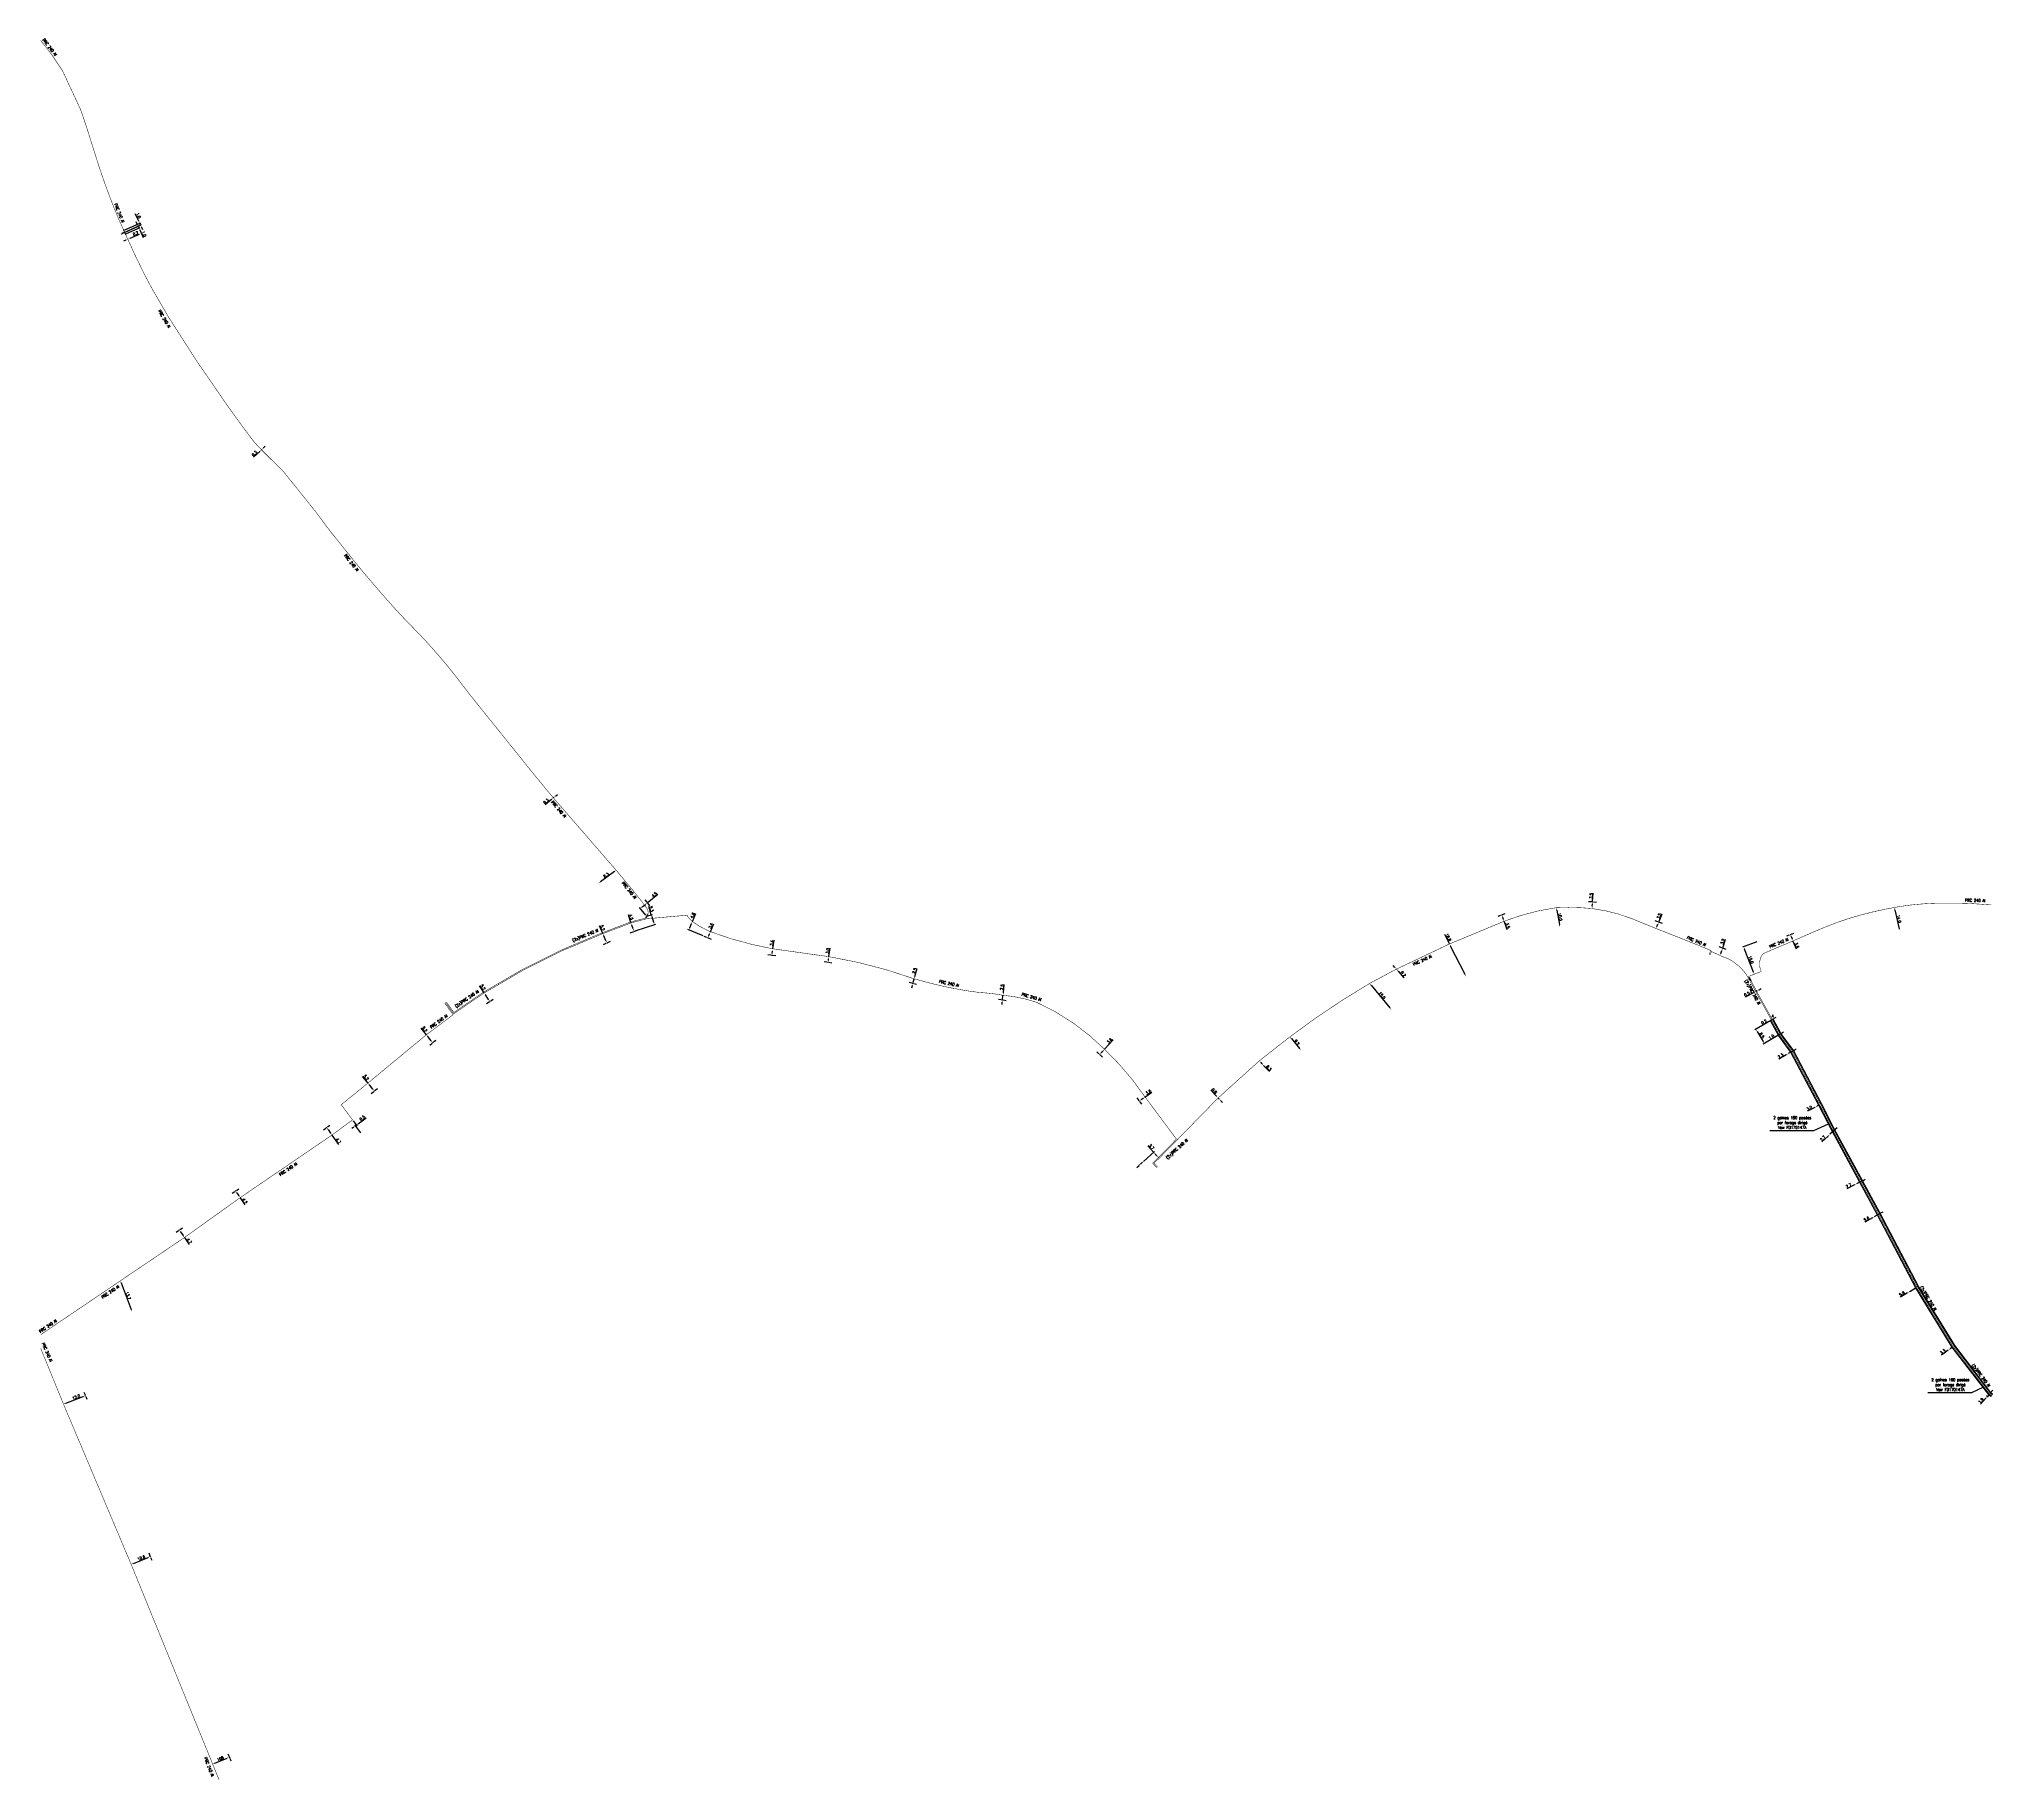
# Model space of a CAD drawing. Header units: millimetres. Extents: x 169999 to 171001, y 147000 to 147892.
import ezdxf
from ezdxf.enums import TextEntityAlignment as Align

# ---------------------------------------------------------------- set-up
doc = ezdxf.new("R2010")
doc.units = ezdxf.units.MM
doc.header["$PDMODE"] = 34
doc.linetypes.add('CENTER', pattern=[50.8, 31.75, -6.35, 6.35, -6.35])
doc.layers.get('0').update_dxf_attribs({"linetype": 'CONTINUOUS'})
doc.layers.get('DEFPOINTS').update_dxf_attribs({"linetype": 'CONTINUOUS'})
for name, color, linetype in [('M_120', 5, 'M_ST_13'), ('M_300', 7, 'CONTINUOUS'), ('M_400', 7, 'CONTINUOUS')]:
    doc.layers.add(name, color=color, linetype=linetype)
doc.styles.add('M_ROMANS', font='ROMANS.shx', dxfattribs={"width": 0.75})
doc.styles.get("Standard").update_dxf_attribs({"font": 'romans.shx', "width": 0.85})
doc.linetypes.add('M_ST_13', pattern='A,5,-0.3,["oo",Standard,S=1.5,R=0,X=0,Y=-0.5],-3', length=8.3)
doc.dimstyles.get("Standard").update_dxf_attribs({"dimtxt": 1.5, "dimasz": 1.2, "dimexe": 0.625, "dimexo": 0.625, "dimgap": 0.25, "dimtad": 1, "dimdec": 1, "dimzin": 0, "dimdsep": 46, "dimtxsty": 'Standard', "dimcen": -0.5, "dimadec": 0, "dimazin": 0, "dimtfac": 1, "dimtdec": 1, "dimtmove": 0, "dimatfit": 3, "dimfxl": 1, "dimtolj": 1, "dimtzin": 0, "dimarcsym": 0})

# ---------------------------------------------------------------- blocks, each defined once
blk = doc.blocks.new('*D1')
at = {"layer": 'DEFPOINTS', "color": 0, "linetype": 'Continuous'}
for p in [(170998, 147196.5), (170998.9, 147195.7), (170999.2, 147197.9)]:
    blk.add_point(p, dxfattribs=at)
at = {"layer": 'M_120', "color": 0, "linetype": 'Continuous', "lineweight": -2}
for p, q in [((170997.2, 147195.6), (170994.4, 147192.5)), ((170998.4, 147196.1), (170997.5, 147196.9)), ((170999.2, 147197.9), (170998, 147196.5)), ((171000, 147198.8), (171000.8, 147199.7))]:
    blk.add_line(p, q, dxfattribs=at)
at = {"layer": 'M_120', "color": 0, "linetype": 'Continuous'}
for points in [[(170997, 147195.7), (170997.3, 147195.5), (170998, 147196.5)], [(170999.9, 147199), (171000.2, 147198.7), (170999.2, 147197.9)]]:
    blk.add_solid(points, dxfattribs=at)
at = {"layer": 'M_120', "color": 0, "linetype": 'Continuous', "insert": (170994.7, 147194.3), "char_height": 1.5, "attachment_point": 5, "rotation": 48.5824}
blk.add_mtext('\\A1;1.9', dxfattribs=at)
blk = doc.blocks.new('*D2')
at = {"layer": 'DEFPOINTS', "color": 0, "linetype": 'Continuous'}
for p in [(170977.9, 147220.2), (170977.9, 147220.2), (170980.6, 147222.2)]:
    blk.add_point(p, dxfattribs=at)
at = {"layer": 'M_120', "color": 0, "linetype": 'Continuous', "lineweight": -2}
for p, q in [((170977.9, 147220.2), (170974.4, 147217.6)), ((170979.6, 147221.5), (170978.9, 147220.9))]:
    blk.add_line(p, q, dxfattribs=at)
at = {"layer": 'M_120', "color": 0, "linetype": 'Continuous'}
for points in [[(170978.8, 147221.1), (170979, 147220.8), (170977.9, 147220.2)], [(170979.5, 147221.6), (170979.8, 147221.3), (170980.6, 147222.2)]]:
    blk.add_solid(points, dxfattribs=at)
at = {"layer": 'M_120', "color": 0, "linetype": 'Continuous', "insert": (170975.1, 147219.4), "char_height": 1.5, "attachment_point": 5, "rotation": 36.6646}
blk.add_mtext('\\A1;3.3', dxfattribs=at)
blk = doc.blocks.new('*D3')
at = {"layer": 'DEFPOINTS', "color": 0, "linetype": 'Continuous'}
for p in [(170957.1, 147249.6), (170957.1, 147249.6), (170961.9, 147252.5)]:
    blk.add_point(p, dxfattribs=at)
at = {"layer": 'M_120', "color": 0, "linetype": 'Continuous', "lineweight": -2}
for p, q in [((170961.6, 147253), (170961.6, 147253)), ((170957.1, 147249.6), (170953.4, 147247.4)), ((170960.9, 147251.9), (170958.2, 147250.2))]:
    blk.add_line(p, q, dxfattribs=at)
at = {"layer": 'M_120', "color": 0, "linetype": 'Continuous'}
for points in [[(170958.1, 147250.4), (170958.3, 147250.1), (170957.1, 147249.6)], [(170960.8, 147252), (170961, 147251.7), (170961.9, 147252.5)]]:
    blk.add_solid(points, dxfattribs=at)
at = {"layer": 'M_120', "color": 0, "linetype": 'Continuous', "insert": (170954.2, 147249.1), "char_height": 1.5, "attachment_point": 5, "rotation": 30.5009}
blk.add_mtext('\\A1;5.6', dxfattribs=at)
blk = doc.blocks.new('*D4')
at = {"layer": 'DEFPOINTS', "color": 0, "linetype": 'Continuous'}
for p in [(170940, 147288.6), (170940, 147288.6), (170942.4, 147290)]:
    blk.add_point(p, dxfattribs=at)
at = {"layer": 'M_120', "color": 0, "linetype": 'Continuous', "lineweight": -2}
for p, q in [((170939, 147288.1), (170935.2, 147285.9)), ((170942.4, 147290), (170940, 147288.6)), ((170943.4, 147290.6), (170944.5, 147291.2))]:
    blk.add_line(p, q, dxfattribs=at)
at = {"layer": 'M_120', "color": 0, "linetype": 'Continuous'}
for points in [[(170938.9, 147288.2), (170939.1, 147287.9), (170940, 147288.6)], [(170943.3, 147290.8), (170943.5, 147290.4), (170942.4, 147290)]]:
    blk.add_solid(points, dxfattribs=at)
at = {"layer": 'M_120', "color": 0, "linetype": 'Continuous', "insert": (170936, 147287.5), "char_height": 1.5, "attachment_point": 5, "rotation": 29.7235}
blk.add_mtext('\\A1;5.6', dxfattribs=at)
blk = doc.blocks.new('*D5')
at = {"layer": 'DEFPOINTS', "color": 0, "linetype": 'Continuous'}
for p in [(170930.8, 147305.5), (170930.8, 147305.5), (170933.2, 147306.8)]:
    blk.add_point(p, dxfattribs=at)
at = {"layer": 'M_120', "color": 0, "linetype": 'Continuous', "lineweight": -2}
for p, q in [((170929.8, 147305), (170925.9, 147302.9)), ((170933.2, 147306.8), (170930.8, 147305.5)), ((170934.3, 147307.3), (170935.4, 147307.9))]:
    blk.add_line(p, q, dxfattribs=at)
at = {"layer": 'M_120', "color": 0, "linetype": 'Continuous'}
for points in [[(170929.7, 147305.1), (170929.9, 147304.8), (170930.8, 147305.5)], [(170934.2, 147307.5), (170934.4, 147307.1), (170933.2, 147306.8)]]:
    blk.add_solid(points, dxfattribs=at)
at = {"layer": 'M_120', "color": 0, "linetype": 'Continuous', "insert": (170926.8, 147304.6), "char_height": 1.5, "attachment_point": 5, "rotation": 27.5306}
blk.add_mtext('\\A1;2.7', dxfattribs=at)
blk = doc.blocks.new('*D6')
at = {"layer": 'DEFPOINTS', "color": 0, "linetype": 'Continuous'}
for p in [(170917.2, 147330.9), (170917.2, 147330.9), (170919.2, 147332.7)]:
    blk.add_point(p, dxfattribs=at)
at = {"layer": 'M_120', "color": 0, "linetype": 'Continuous', "lineweight": -2}
for p, q in [((170920, 147333.5), (170920.9, 147334.4)), ((170916.3, 147330), (170913.1, 147327)), ((170919.2, 147332.7), (170917.2, 147330.9)), ((170919.6, 147332.3), (170919.6, 147332.3))]:
    blk.add_line(p, q, dxfattribs=at)
at = {"layer": 'M_120', "color": 0, "linetype": 'Continuous'}
for points in [[(170919.9, 147333.7), (170920.2, 147333.4), (170919.2, 147332.7)], [(170916.2, 147330.2), (170916.5, 147329.9), (170917.2, 147330.9)]]:
    blk.add_solid(points, dxfattribs=at)
at = {"layer": 'M_120', "color": 0, "linetype": 'Continuous', "insert": (170913.6, 147328.8), "char_height": 1.5, "attachment_point": 5, "rotation": 43.4334}
blk.add_mtext('\\A1;2.7', dxfattribs=at)
blk = doc.blocks.new('*D7')
at = {"layer": 'DEFPOINTS', "color": 0, "linetype": 'Continuous'}
for p in [(170909.6, 147344.7), (170909.6, 147344.7), (170912.2, 147346.1)]:
    blk.add_point(p, dxfattribs=at)
at = {"layer": 'M_120', "color": 0, "linetype": 'Continuous', "lineweight": -2}
for p, q in [((170909.6, 147344.7), (170905.7, 147342.7)), ((170911.2, 147345.6), (170910.7, 147345.3))]:
    blk.add_line(p, q, dxfattribs=at)
at = {"layer": 'M_120', "color": 0, "linetype": 'Continuous'}
for points in [[(170910.6, 147345.5), (170910.7, 147345.1), (170909.6, 147344.7)], [(170911.1, 147345.7), (170911.3, 147345.4), (170912.2, 147346.1)]]:
    blk.add_solid(points, dxfattribs=at)
at = {"layer": 'M_120', "color": 0, "linetype": 'Continuous', "insert": (170906.7, 147344.3), "char_height": 1.5, "attachment_point": 5, "rotation": 27.7917}
blk.add_mtext('\\A1;3.0', dxfattribs=at)
blk = doc.blocks.new('*D8')
at = {"layer": 'DEFPOINTS', "color": 0, "linetype": 'Continuous'}
for p in [(170897.9, 147373.4), (170895.9, 147372.3), (170895.9, 147372.3)]:
    blk.add_point(p, dxfattribs=at)
at = {"layer": 'M_120', "color": 0, "linetype": 'Continuous', "lineweight": -2}
for p, q in [((170897.9, 147373.4), (170895.9, 147372.3)), ((170898.9, 147374.1), (170899.9, 147374.7)), ((170894.9, 147371.6), (170891.1, 147369.4))]:
    blk.add_line(p, q, dxfattribs=at)
at = {"layer": 'M_120', "color": 0, "linetype": 'Continuous'}
for points in [[(170898.8, 147374.2), (170899, 147373.9), (170897.9, 147373.4)], [(170894.8, 147371.8), (170895, 147371.5), (170895.9, 147372.3)]]:
    blk.add_solid(points, dxfattribs=at)
at = {"layer": 'M_120', "color": 0, "linetype": 'Continuous', "insert": (170892, 147371.1), "char_height": 1.5, "attachment_point": 5, "rotation": 31.0317}
blk.add_mtext('\\A1;2.3', dxfattribs=at)
blk = doc.blocks.new('*D9')
at = {"layer": 'DEFPOINTS', "color": 0, "linetype": 'Continuous'}
for p in [(170891.1, 147381.9), (170891.1, 147381.9), (170891.4, 147382.1)]:
    blk.add_point(p, dxfattribs=at)
at = {"layer": 'M_120', "color": 0, "linetype": 'Continuous', "lineweight": -2}
for p, q in [((170892.5, 147382.8), (170893.5, 147383.4)), ((170890.1, 147381.3), (170886.5, 147379.2)), ((170891.4, 147382.1), (170891.1, 147381.9))]:
    blk.add_line(p, q, dxfattribs=at)
at = {"layer": 'M_120', "color": 0, "linetype": 'Continuous'}
for points in [[(170892.4, 147382.9), (170892.6, 147382.6), (170891.4, 147382.1)], [(170890, 147381.5), (170890.2, 147381.1), (170891.1, 147381.9)]]:
    blk.add_solid(points, dxfattribs=at)
at = {"layer": 'M_120', "color": 0, "linetype": 'Continuous', "insert": (170887.3, 147380.8), "char_height": 1.5, "attachment_point": 5, "rotation": 31.0313}
blk.add_mtext('\\A1;1.0', dxfattribs=at)
blk = doc.blocks.new('*D10')
at = {"layer": 'DEFPOINTS', "color": 0, "linetype": 'Continuous'}
for p in [(170887.5, 147389.7), (170883.6, 147377.4), (170891.1, 147381.9)]:
    blk.add_point(p, dxfattribs=at)
at = {"layer": 'M_400', "color": 0, "linetype": 'Continuous', "lineweight": -2}
for p, q in [((170886.9, 147389.3), (170878.7, 147384.4)), ((170879.9, 147383.7), (170883, 147378.5)), ((170890.6, 147381.6), (170883.1, 147377.1))]:
    blk.add_line(p, q, dxfattribs=at)
at = {"layer": 'M_400', "color": 0, "linetype": 'Continuous'}
for points in [[(170880, 147383.8), (170879.7, 147383.6), (170879.3, 147384.7)], [(170883.2, 147378.6), (170882.8, 147378.4), (170883.6, 147377.4)]]:
    blk.add_solid(points, dxfattribs=at)
at = {"layer": 'M_400', "color": 0, "linetype": 'Continuous', "insert": (170882.3, 147381.6), "char_height": 1.5, "attachment_point": 5, "rotation": 301.0313}
blk.add_mtext('\\A1;8.5', dxfattribs=at)
blk = doc.blocks.new('*D11')
at = {"layer": 'DEFPOINTS', "color": 0, "linetype": 'Continuous'}
for p in [(170887.5, 147389.7), (170887.6, 147389.8), (170887.6, 147389.8)]:
    blk.add_point(p, dxfattribs=at)
at = {"layer": 'M_400', "color": 0, "linetype": 'Continuous', "lineweight": -2}
for p, q in [((170886.4, 147389), (170882.7, 147386.8)), ((170887.2, 147390.2), (170887.2, 147390.2)), ((170887.3, 147390.3), (170887.3, 147390.3)), ((170887.6, 147389.8), (170887.5, 147389.7)), ((170888.7, 147390.4), (170889.7, 147391))]:
    blk.add_line(p, q, dxfattribs=at)
at = {"layer": 'M_400', "color": 0, "linetype": 'Continuous'}
for points in [[(170886.3, 147389.2), (170886.6, 147388.9), (170887.5, 147389.7)], [(170888.6, 147390.6), (170888.8, 147390.2), (170887.6, 147389.8)]]:
    blk.add_solid(points, dxfattribs=at)
at = {"layer": 'M_400', "color": 0, "linetype": 'Continuous', "insert": (170883.5, 147388.5), "char_height": 1.5, "attachment_point": 5, "rotation": 31.0313}
blk.add_mtext('\\A1;0.2', dxfattribs=at)
blk = doc.blocks.new('*D12')
at = {"layer": 'DEFPOINTS', "color": 0, "linetype": 'Continuous'}
for p in [(170879.4, 147404.2), (170879.9, 147404.4), (170879.9, 147404.4)]:
    blk.add_point(p, dxfattribs=at)
at = {"layer": 'M_120', "color": 0, "linetype": 'Continuous', "lineweight": -2}
for p, q in [((170878.4, 147403.7), (170873.8, 147401.2)), ((170879.9, 147404.4), (170879.4, 147404.2)), ((170880.9, 147405), (170882, 147405.6))]:
    blk.add_line(p, q, dxfattribs=at)
at = {"layer": 'M_120', "color": 0, "linetype": 'Continuous'}
for points in [[(170878.3, 147403.8), (170878.4, 147403.5), (170879.4, 147404.2)], [(170880.8, 147405.2), (170881, 147404.8), (170879.9, 147404.4)]]:
    blk.add_solid(points, dxfattribs=at)
at = {"layer": 'M_120', "color": 0, "linetype": 'Continuous', "insert": (170874.7, 147402.8), "char_height": 1.5, "attachment_point": 5, "rotation": 27.8416}
blk.add_mtext('\\A1;0.5', dxfattribs=at)
blk = doc.blocks.new('*D13')
at = {"layer": 'DEFPOINTS', "color": 0, "linetype": 'Continuous'}
for p in [(170873.1, 147427), (170880.3, 147429.8), (170878.5, 147413)]:
    blk.add_point(p, dxfattribs=at)
at = {"layer": 'M_120', "color": 0, "linetype": 'Continuous', "lineweight": -2}
for p, q in [((170879.7, 147429.6), (170872.5, 147426.8)), ((170878.1, 147414.1), (170873.5, 147425.9))]:
    blk.add_line(p, q, dxfattribs=at)
at = {"layer": 'M_120', "color": 0, "linetype": 'Continuous'}
for points in [[(170873.7, 147425.9), (170873.3, 147425.8), (170873.1, 147427)], [(170878.3, 147414.2), (170877.9, 147414.1), (170878.5, 147413)]]:
    blk.add_solid(points, dxfattribs=at)
at = {"layer": 'M_120', "color": 0, "linetype": 'Continuous', "insert": (170876.7, 147420.4), "char_height": 1.5, "attachment_point": 5, "rotation": 291.3808}
blk.add_mtext('\\A1;15.0', dxfattribs=at)
blk = doc.blocks.new('M_300_03')
at = {"color": 0, "linetype": 'Continuous'}
blk.add_solid([(-1, 0.75), (-1, 0), (1, 0.75), (1, 0)], dxfattribs=at)
at = {"color": 0, "linetype": 'Continuous', "style": 'M_ROMANS', "width": 0.75, "flags": 3}
for tag, p in [('DEF_COUP', (0, -7.125)), ('DEF_TYPE', (0, -9.625)), ('DEF_LEG', (0, -4.625))]:
    blk.add_attdef(tag, text='', height=1.2, dxfattribs=at).set_placement(p, align=Align.MIDDLE)
blk = doc.blocks.new('*D14')
at = {"layer": 'DEFPOINTS', "color": 0, "linetype": 'Continuous'}
for p in [(170897, 147433.4), (170897, 147433.4), (170898.3, 147430)]:
    blk.add_point(p, dxfattribs=at)
at = {"layer": 'M_120', "color": 0, "linetype": 'Continuous', "lineweight": -2}
for p, q in [((170897.4, 147432.3), (170897.9, 147431.1)), ((170898.3, 147430), (170899.9, 147426))]:
    blk.add_line(p, q, dxfattribs=at)
at = {"layer": 'M_120', "color": 0, "linetype": 'Continuous'}
for points in [[(170897.6, 147432.3), (170897.2, 147432.2), (170897, 147433.4)], [(170898, 147431.2), (170897.7, 147431.1), (170898.3, 147430)]]:
    blk.add_solid(points, dxfattribs=at)
at = {"layer": 'M_120', "color": 0, "linetype": 'Continuous', "insert": (170900.3, 147427.8), "char_height": 1.5, "attachment_point": 5, "rotation": 291.6814}
blk.add_mtext('\\A1;3.6', dxfattribs=at)
blk = doc.blocks.new('*D15')
at = {"layer": 'DEFPOINTS', "color": 0, "linetype": 'Continuous'}
for p in [(170950.3, 147447.2), (170952.9, 147435.2), (170952.9, 147435.2)]:
    blk.add_point(p, dxfattribs=at)
at = {"layer": 'M_120', "color": 0, "linetype": 'Continuous', "lineweight": -2}
for p, q in [((170950.5, 147446), (170952.7, 147436.3)), ((170950.9, 147447.3), (170950.9, 147447.3)), ((170953.5, 147435.3), (170953.5, 147435.3))]:
    blk.add_line(p, q, dxfattribs=at)
at = {"layer": 'M_120', "color": 0, "linetype": 'Continuous'}
for points in [[(170950.7, 147446.1), (170950.3, 147446), (170950.3, 147447.2)], [(170952.9, 147436.4), (170952.5, 147436.3), (170952.9, 147435.2)]]:
    blk.add_solid(points, dxfattribs=at)
at = {"layer": 'M_120', "color": 0, "linetype": 'Continuous', "insert": (170952.6, 147441.4), "char_height": 1.5, "attachment_point": 5, "rotation": 282.5113}
blk.add_mtext('\\A1;14.0', dxfattribs=at)
blk = doc.blocks.new('*D16')
at = {"layer": 'DEFPOINTS', "color": 0, "linetype": 'Continuous'}
for p in [(170862.3, 147426.4), (170862.3, 147426.4), (170861, 147422.6)]:
    blk.add_point(p, dxfattribs=at)
at = {"layer": 'M_120', "color": 0, "linetype": 'Continuous', "lineweight": -2}
for p, q in [((170861.3, 147423.7), (170861.9, 147425.2)), ((170861.7, 147426.6), (170861.7, 147426.6)), ((170862.3, 147426.4), (170863.8, 147430.9)), ((170860.4, 147422.8), (170860.4, 147422.8))]:
    blk.add_line(p, q, dxfattribs=at)
at = {"layer": 'M_120', "color": 0, "linetype": 'Continuous'}
for points in [[(170861.2, 147423.8), (170861.5, 147423.7), (170861, 147422.6)], [(170861.7, 147425.3), (170862.1, 147425.2), (170862.3, 147426.4)]]:
    blk.add_solid(points, dxfattribs=at)
at = {"layer": 'M_120', "color": 0, "linetype": 'Continuous', "insert": (170862.3, 147429.7), "char_height": 1.5, "attachment_point": 5, "rotation": 70.9263}
blk.add_mtext('\\A1;3.2', dxfattribs=at)
blk = doc.blocks.new('*D17')
at = {"layer": 'DEFPOINTS', "color": 0, "linetype": 'Continuous'}
for p in [(170828.2, 147436.4), (170829.5, 147439.7), (170829.5, 147439.7)]:
    blk.add_point(p, dxfattribs=at)
at = {"layer": 'M_120', "color": 0, "linetype": 'Continuous', "lineweight": -2}
for p, q in [((170829.5, 147439.7), (170831.2, 147443.9)), ((170828.6, 147437.5), (170829.1, 147438.6))]:
    blk.add_line(p, q, dxfattribs=at)
at = {"layer": 'M_120', "color": 0, "linetype": 'Continuous'}
for points in [[(170828.5, 147437.6), (170828.8, 147437.5), (170828.2, 147436.4)], [(170828.9, 147438.6), (170829.2, 147438.5), (170829.5, 147439.7)]]:
    blk.add_solid(points, dxfattribs=at)
at = {"layer": 'M_120', "color": 0, "linetype": 'Continuous', "insert": (170829.7, 147442.8), "char_height": 1.5, "attachment_point": 5, "rotation": 67.9594}
blk.add_mtext('\\A1;3.5', dxfattribs=at)
blk = doc.blocks.new('*D18')
at = {"layer": 'DEFPOINTS', "color": 0, "linetype": 'Continuous'}
for p in [(170795.3, 147446.7), (170795.6, 147450.2), (170795.6, 147450.2)]:
    blk.add_point(p, dxfattribs=at)
at = {"layer": 'M_120', "color": 0, "linetype": 'Continuous', "lineweight": -2}
for p, q in [((170795.6, 147450.2), (170795.9, 147454.6)), ((170795.4, 147447.9), (170795.5, 147449))]:
    blk.add_line(p, q, dxfattribs=at)
at = {"layer": 'M_120', "color": 0, "linetype": 'Continuous'}
for points in [[(170795.2, 147447.9), (170795.6, 147447.9), (170795.3, 147446.7)], [(170795.3, 147449), (170795.7, 147449), (170795.6, 147450.2)]]:
    blk.add_solid(points, dxfattribs=at)
at = {"layer": 'M_120', "color": 0, "linetype": 'Continuous', "insert": (170794.8, 147453.1), "char_height": 1.5, "attachment_point": 5, "rotation": 85.4691}
blk.add_mtext('\\A1;3.5', dxfattribs=at)
blk = doc.blocks.new('*D19')
at = {"layer": 'DEFPOINTS', "color": 0, "linetype": 'Continuous'}
for p in [(170777, 147447.1), (170778.8, 147437.3), (170778.8, 147437.3)]:
    blk.add_point(p, dxfattribs=at)
at = {"layer": 'M_120', "color": 0, "linetype": 'Continuous', "lineweight": -2}
blk.add_line((170777.2, 147445.9), (170778.6, 147438.5), dxfattribs=at)
at = {"layer": 'M_120', "color": 0, "linetype": 'Continuous'}
for points in [[(170777.4, 147446), (170777, 147445.9), (170777, 147447.1)], [(170778.8, 147438.5), (170778.4, 147438.4), (170778.8, 147437.3)]]:
    blk.add_solid(points, dxfattribs=at)
at = {"layer": 'M_120', "color": 0, "linetype": 'Continuous', "insert": (170778.9, 147442.4), "char_height": 1.5, "attachment_point": 5, "rotation": 280.5123}
blk.add_mtext('\\A1;10.0', dxfattribs=at)
blk = doc.blocks.new('*D20')
at = {"layer": 'DEFPOINTS', "color": 0, "linetype": 'Continuous'}
for p in [(170749, 147443.4), (170749, 147443.4), (170750.2, 147440.1)]:
    blk.add_point(p, dxfattribs=at)
at = {"layer": 'M_120', "color": 0, "linetype": 'Continuous', "lineweight": -2}
for p, q in [((170749.4, 147442.3), (170749.8, 147441.3)), ((170750.2, 147440.1), (170751.7, 147436))]:
    blk.add_line(p, q, dxfattribs=at)
at = {"layer": 'M_120', "color": 0, "linetype": 'Continuous'}
for points in [[(170749.6, 147442.4), (170749.2, 147442.2), (170749, 147443.4)], [(170750, 147441.3), (170749.6, 147441.2), (170750.2, 147440.1)]]:
    blk.add_solid(points, dxfattribs=at)
at = {"layer": 'M_120', "color": 0, "linetype": 'Continuous', "insert": (170752.1, 147437.9), "char_height": 1.5, "attachment_point": 5, "rotation": 290.4859}
blk.add_mtext('\\A1;3.5', dxfattribs=at)
blk = doc.blocks.new('*D21')
at = {"layer": 'DEFPOINTS', "color": 0, "linetype": 'Continuous'}
for p in [(170722.2, 147428.5), (170730.7, 147411.8), (170730.7, 147411.8)]:
    blk.add_point(p, dxfattribs=at)
at = {"layer": 'M_120', "color": 0, "linetype": 'Continuous', "lineweight": -2}
for p, q in [((170722.2, 147428.5), (170719.8, 147433.3)), ((170730.2, 147412.8), (170722.8, 147427.4))]:
    blk.add_line(p, q, dxfattribs=at)
at = {"layer": 'M_120', "color": 0, "linetype": 'Continuous'}
for points in [[(170722.9, 147427.5), (170722.6, 147427.3), (170722.2, 147428.5)], [(170730.4, 147412.9), (170730, 147412.7), (170730.7, 147411.8)]]:
    blk.add_solid(points, dxfattribs=at)
at = {"layer": 'M_120', "color": 0, "linetype": 'Continuous', "insert": (170721.6, 147431.9), "char_height": 1.5, "attachment_point": 5, "rotation": 297.0199}
blk.add_mtext('\\A1;18.8', dxfattribs=at)
blk = doc.blocks.new('*D22')
at = {"layer": 'DEFPOINTS', "color": 0, "linetype": 'Continuous'}
for p in [(170695, 147415.6), (170695.1, 147415.5), (170695.1, 147415.5)]:
    blk.add_point(p, dxfattribs=at)
at = {"layer": 'M_120', "color": 0, "linetype": 'Continuous', "lineweight": -2}
for p, q in [((170694.2, 147416.5), (170693.4, 147417.4)), ((170695, 147415.6), (170695.1, 147415.5)), ((170695.9, 147414.5), (170698.8, 147411.2))]:
    blk.add_line(p, q, dxfattribs=at)
at = {"layer": 'M_120', "color": 0, "linetype": 'Continuous'}
for points in [[(170694.4, 147416.6), (170694.1, 147416.4), (170695, 147415.6)], [(170696.1, 147414.7), (170695.8, 147414.4), (170695.1, 147415.5)]]:
    blk.add_solid(points, dxfattribs=at)
at = {"layer": 'M_120', "color": 0, "linetype": 'Continuous', "insert": (170698.5, 147413.1), "char_height": 1.5, "attachment_point": 5, "rotation": 310.8023}
blk.add_mtext('\\A1;0.2', dxfattribs=at)
blk = doc.blocks.new('*D23')
at = {"layer": 'DEFPOINTS', "color": 0, "linetype": 'Continuous'}
for p in [(170681.2, 147408.2), (170692.4, 147394.8), (170692.4, 147394.8)]:
    blk.add_point(p, dxfattribs=at)
at = {"layer": 'M_120', "color": 0, "linetype": 'Continuous', "lineweight": -2}
for p, q in [((170682, 147407.3), (170691.7, 147395.7)), ((170692, 147394.4), (170692, 147394.4))]:
    blk.add_line(p, q, dxfattribs=at)
at = {"layer": 'M_120', "color": 0, "linetype": 'Continuous'}
for points in [[(170682.1, 147407.5), (170681.8, 147407.2), (170681.2, 147408.2)], [(170691.8, 147395.8), (170691.5, 147395.6), (170692.4, 147394.8)]]:
    blk.add_solid(points, dxfattribs=at)
at = {"layer": 'M_120', "color": 0, "linetype": 'Continuous', "insert": (170687.6, 147402.1), "char_height": 1.5, "attachment_point": 5, "rotation": 309.7923}
blk.add_mtext('\\A1;15.0', dxfattribs=at)
blk = doc.blocks.new('*D24')
at = {"layer": 'DEFPOINTS', "color": 0, "linetype": 'Continuous'}
for p in [(170640.4, 147380.9), (170646.1, 147373.9), (170646.1, 147373.9)]:
    blk.add_point(p, dxfattribs=at)
at = {"layer": 'M_120', "color": 0, "linetype": 'Continuous', "lineweight": -2}
blk.add_line((170641.2, 147380), (170645.4, 147374.9), dxfattribs=at)
at = {"layer": 'M_120', "color": 0, "linetype": 'Continuous'}
for points in [[(170641.3, 147380.1), (170641, 147379.8), (170640.4, 147380.9)], [(170645.5, 147375), (170645.2, 147374.7), (170646.1, 147373.9)]]:
    blk.add_solid(points, dxfattribs=at)
at = {"layer": 'M_120', "color": 0, "linetype": 'Continuous', "insert": (170644, 147378), "char_height": 1.5, "attachment_point": 5, "rotation": 309.3625}
blk.add_mtext('\\A1;9.2', dxfattribs=at)
blk = doc.blocks.new('*D25')
at = {"layer": 'DEFPOINTS', "color": 0, "linetype": 'Continuous'}
for p in [(170624.7, 147368.6), (170626.9, 147366.2), (170626.9, 147366.2)]:
    blk.add_point(p, dxfattribs=at)
at = {"layer": 'M_120', "color": 0, "linetype": 'Continuous', "lineweight": -2}
for p, q in [((170625.5, 147367.7), (170626.1, 147367.1)), ((170626.9, 147366.2), (170630, 147363.1))]:
    blk.add_line(p, q, dxfattribs=at)
at = {"layer": 'M_120', "color": 0, "linetype": 'Continuous'}
for points in [[(170625.7, 147367.8), (170625.4, 147367.6), (170624.7, 147368.6)], [(170626.3, 147367.2), (170626, 147366.9), (170626.9, 147366.2)]]:
    blk.add_solid(points, dxfattribs=at)
at = {"layer": 'M_120', "color": 0, "linetype": 'Continuous', "insert": (170629.6, 147364.9), "char_height": 1.5, "attachment_point": 5, "rotation": 313.8604}
blk.add_mtext('\\A1;8.3', dxfattribs=at)
blk = doc.blocks.new('*D26')
at = {"layer": 'DEFPOINTS', "color": 0, "linetype": 'Continuous'}
for p in [(170603.6, 147349.5), (170604.2, 147349), (170604.2, 147349)]:
    blk.add_point(p, dxfattribs=at)
at = {"layer": 'M_120', "color": 0, "linetype": 'Continuous', "lineweight": -2}
for p, q in [((170602.8, 147350.4), (170599.8, 147353.5)), ((170604.2, 147349), (170603.6, 147349.5)), ((170604.1, 147350), (170604.1, 147350)), ((170604.6, 147349.4), (170604.6, 147349.4)), ((170605, 147348.1), (170605.9, 147347.2))]:
    blk.add_line(p, q, dxfattribs=at)
at = {"layer": 'M_120', "color": 0, "linetype": 'Continuous'}
for points in [[(170602.9, 147350.5), (170602.7, 147350.3), (170603.6, 147349.5)], [(170605.2, 147348.3), (170604.9, 147348), (170604.2, 147349)]]:
    blk.add_solid(points, dxfattribs=at)
at = {"layer": 'M_120', "color": 0, "linetype": 'Continuous', "insert": (170601.6, 147353.1), "char_height": 1.5, "attachment_point": 5, "rotation": 314.1272}
blk.add_mtext('\\A1;0.8', dxfattribs=at)
blk = doc.blocks.new('*D27')
at = {"layer": 'DEFPOINTS', "color": 0, "linetype": 'Continuous'}
for p in [(170564.8, 147316.6), (170570.5, 147321.7), (170573, 147319)]:
    blk.add_point(p, dxfattribs=at)
at = {"layer": 'M_120', "color": 0, "linetype": 'Continuous', "lineweight": -2}
for p, q in [((170570.5, 147321.7), (170567.6, 147325)), ((170565.3, 147317), (170571, 147322.1)), ((170572.2, 147319.9), (170571.3, 147320.8))]:
    blk.add_line(p, q, dxfattribs=at)
at = {"layer": 'M_120', "color": 0, "linetype": 'Continuous'}
for points in [[(170571.5, 147321), (170571.2, 147320.7), (170570.5, 147321.7)], [(170572.4, 147320), (170572.1, 147319.7), (170573, 147319)]]:
    blk.add_solid(points, dxfattribs=at)
at = {"layer": 'M_120', "color": 0, "linetype": 'Continuous', "insert": (170569.4, 147324.5), "char_height": 1.5, "attachment_point": 5, "rotation": 311.9447}
blk.add_mtext('\\A1;3.7', dxfattribs=at)
blk = doc.blocks.new('*D28')
at = {"layer": 'DEFPOINTS', "color": 0, "linetype": 'Continuous'}
for p in [(170563.2, 147348), (170563.2, 147348), (170566.1, 147350)]:
    blk.add_point(p, dxfattribs=at)
at = {"layer": 'M_120', "color": 0, "linetype": 'Continuous', "lineweight": -2}
for p, q in [((170564.2, 147348.7), (170565.2, 147349.4)), ((170566.1, 147350), (170569.7, 147352.5))]:
    blk.add_line(p, q, dxfattribs=at)
at = {"layer": 'M_120', "color": 0, "linetype": 'Continuous'}
for points in [[(170564.1, 147348.8), (170564.3, 147348.5), (170563.2, 147348)], [(170565, 147349.5), (170565.3, 147349.2), (170566.1, 147350)]]:
    blk.add_solid(points, dxfattribs=at)
at = {"layer": 'M_120', "color": 0, "linetype": 'Continuous', "insert": (170567.9, 147352.5), "char_height": 1.5, "attachment_point": 5, "rotation": 34.8141}
blk.add_mtext('\\A1;3.6', dxfattribs=at)
blk = doc.blocks.new('*D29')
at = {"layer": 'DEFPOINTS', "color": 0, "linetype": 'Continuous'}
for p in [(170545.4, 147374.5), (170542.9, 147371.9), (170542.9, 147371.9)]:
    blk.add_point(p, dxfattribs=at)
at = {"layer": 'M_120', "color": 0, "linetype": 'Continuous', "lineweight": -2}
for p, q in [((170543.7, 147372.8), (170544.5, 147373.6)), ((170545.4, 147374.5), (170549.8, 147379.3))]:
    blk.add_line(p, q, dxfattribs=at)
at = {"layer": 'M_120', "color": 0, "linetype": 'Continuous'}
for points in [[(170543.6, 147372.9), (170543.9, 147372.6), (170542.9, 147371.9)], [(170544.4, 147373.8), (170544.7, 147373.5), (170545.4, 147374.5)]]:
    blk.add_solid(points, dxfattribs=at)
at = {"layer": 'M_120', "color": 0, "linetype": 'Continuous', "insert": (170548, 147378.8), "char_height": 1.5, "attachment_point": 5, "rotation": 46.9476}
blk.add_mtext('\\A1;3.6', dxfattribs=at)
blk = doc.blocks.new('*D30')
at = {"layer": 'DEFPOINTS', "color": 0, "linetype": 'Continuous'}
for p in [(170493, 147399.8), (170493, 147399.8), (170493.3, 147402.2)]:
    blk.add_point(p, dxfattribs=at)
at = {"layer": 'M_120', "color": 0, "linetype": 'Continuous', "lineweight": -2}
for p, q in [((170493.5, 147403.4), (170494, 147407.8)), ((170492.8, 147398.6), (170492.7, 147397.4)), ((170493, 147399.8), (170493.3, 147402.2))]:
    blk.add_line(p, q, dxfattribs=at)
at = {"layer": 'M_120', "color": 0, "linetype": 'Continuous'}
for points in [[(170493.3, 147403.4), (170493.7, 147403.4), (170493.3, 147402.2)], [(170492.6, 147398.6), (170493, 147398.5), (170493, 147399.8)]]:
    blk.add_solid(points, dxfattribs=at)
at = {"layer": 'M_120', "color": 0, "linetype": 'Continuous', "insert": (170492.8, 147406.3), "char_height": 1.5, "attachment_point": 5, "rotation": 82.3933}
blk.add_mtext('\\A1;2.5', dxfattribs=at)
blk = doc.blocks.new('*D31')
at = {"layer": 'DEFPOINTS', "color": 0, "linetype": 'Continuous'}
for p in [(170447.1, 147408.2), (170447.1, 147408.2), (170447.8, 147410.6)]:
    blk.add_point(p, dxfattribs=at)
at = {"layer": 'M_120', "color": 0, "linetype": 'Continuous', "lineweight": -2}
for p, q in [((170448.2, 147411.8), (170449.4, 147416)), ((170446.8, 147407.1), (170446.5, 147405.9)), ((170447.1, 147408.2), (170447.8, 147410.6))]:
    blk.add_line(p, q, dxfattribs=at)
at = {"layer": 'M_120', "color": 0, "linetype": 'Continuous'}
for points in [[(170446.6, 147407.1), (170447, 147407), (170447.1, 147408.2)], [(170448, 147411.9), (170448.4, 147411.7), (170447.8, 147410.6)]]:
    blk.add_solid(points, dxfattribs=at)
at = {"layer": 'M_120', "color": 0, "linetype": 'Continuous', "insert": (170448, 147414.8), "char_height": 1.5, "attachment_point": 5, "rotation": 73.9036}
blk.add_mtext('\\A1;2.5', dxfattribs=at)
blk = doc.blocks.new('*D32')
at = {"layer": 'DEFPOINTS', "color": 0, "linetype": 'Continuous'}
for p in [(170403.6, 147419), (170403.6, 147419), (170404.1, 147422)]:
    blk.add_point(p, dxfattribs=at)
at = {"layer": 'M_120', "color": 0, "linetype": 'Continuous', "lineweight": -2}
for p, q in [((170404.1, 147422), (170404.8, 147426.3)), ((170403.8, 147420.2), (170403.9, 147420.8))]:
    blk.add_line(p, q, dxfattribs=at)
at = {"layer": 'M_120', "color": 0, "linetype": 'Continuous'}
for points in [[(170403.6, 147420.3), (170404, 147420.2), (170403.6, 147419)], [(170403.7, 147420.8), (170404.1, 147420.8), (170404.1, 147422)]]:
    blk.add_solid(points, dxfattribs=at)
at = {"layer": 'M_120', "color": 0, "linetype": 'Continuous', "insert": (170403.5, 147424.9), "char_height": 1.5, "attachment_point": 5, "rotation": 80.8665}
blk.add_mtext('\\A1;3.0', dxfattribs=at)
blk = doc.blocks.new('*D33')
at = {"layer": 'DEFPOINTS', "color": 0, "linetype": 'Continuous'}
for p in [(170375.3, 147426), (170374.8, 147422.7), (170374.8, 147422.7)]:
    blk.add_point(p, dxfattribs=at)
at = {"layer": 'M_120', "color": 0, "linetype": 'Continuous', "lineweight": -2}
for p, q in [((170375, 147423.8), (170375.2, 147424.8)), ((170375.3, 147426), (170376, 147430.4))]:
    blk.add_line(p, q, dxfattribs=at)
at = {"layer": 'M_120', "color": 0, "linetype": 'Continuous'}
for points in [[(170374.8, 147423.9), (170375.2, 147423.8), (170374.8, 147422.7)], [(170375, 147424.9), (170375.3, 147424.8), (170375.3, 147426)]]:
    blk.add_solid(points, dxfattribs=at)
at = {"layer": 'M_120', "color": 0, "linetype": 'Continuous', "insert": (170374.8, 147429), "char_height": 1.5, "attachment_point": 5, "rotation": 81.4801}
blk.add_mtext('\\A1;3.4', dxfattribs=at)
blk = doc.blocks.new('*D34')
at = {"layer": 'DEFPOINTS', "color": 0, "linetype": 'Continuous'}
for p in [(170343.3, 147434.8), (170342, 147431.7), (170342, 147431.7)]:
    blk.add_point(p, dxfattribs=at)
at = {"layer": 'M_120', "color": 0, "linetype": 'Continuous', "lineweight": -2}
for p, q in [((170342.5, 147432.8), (170342.9, 147433.7)), ((170343.3, 147434.8), (170345, 147438.9))]:
    blk.add_line(p, q, dxfattribs=at)
at = {"layer": 'M_120', "color": 0, "linetype": 'Continuous'}
for points in [[(170342.7, 147433.8), (170343.1, 147433.6), (170343.3, 147434.8)], [(170342.3, 147432.8), (170342.7, 147432.7), (170342, 147431.7)]]:
    blk.add_solid(points, dxfattribs=at)
at = {"layer": 'M_120', "color": 0, "linetype": 'Continuous', "insert": (170343.5, 147437.8), "char_height": 1.5, "attachment_point": 5, "rotation": 67.6244}
blk.add_mtext('\\A1;3.4', dxfattribs=at)
blk = doc.blocks.new('*D35')
at = {"layer": 'DEFPOINTS', "color": 0, "linetype": 'Continuous'}
for p in [(170332.3, 147435.7), (170334.1, 147440.1), (170340.2, 147432.4)]:
    blk.add_point(p, dxfattribs=at)
at = {"layer": 'M_120', "color": 0, "linetype": 'Continuous', "lineweight": -2}
for p, q in [((170334.1, 147440.1), (170335.8, 147444.1)), ((170339.6, 147432.7), (170331.7, 147435.9)), ((170332.8, 147436.8), (170333.7, 147439))]:
    blk.add_line(p, q, dxfattribs=at)
at = {"layer": 'M_120', "color": 0, "linetype": 'Continuous'}
for points in [[(170332.6, 147436.8), (170333, 147436.7), (170332.3, 147435.7)], [(170333.5, 147439.1), (170333.9, 147438.9), (170334.1, 147440.1)]]:
    blk.add_solid(points, dxfattribs=at)
at = {"layer": 'M_120', "color": 0, "linetype": 'Continuous', "insert": (170334.3, 147443.1), "char_height": 1.5, "attachment_point": 5, "rotation": 67.6244}
blk.add_mtext('\\A1;4.8', dxfattribs=at)
blk = doc.blocks.new('*D36')
at = {"layer": 'DEFPOINTS', "color": 0, "linetype": 'Continuous'}
for p in [(170302.6, 147439.3), (170304.1, 147435), (170304.1, 147435)]:
    blk.add_point(p, dxfattribs=at)
at = {"layer": 'M_120', "color": 0, "linetype": 'Continuous', "lineweight": -2}
for p, q in [((170302.6, 147439.3), (170301.3, 147443.5)), ((170303.7, 147436.2), (170303, 147438.2))]:
    blk.add_line(p, q, dxfattribs=at)
at = {"layer": 'M_120', "color": 0, "linetype": 'Continuous'}
for points in [[(170303.2, 147438.2), (170302.8, 147438.1), (170302.6, 147439.3)], [(170303.9, 147436.2), (170303.5, 147436.1), (170304.1, 147435)]]:
    blk.add_solid(points, dxfattribs=at)
at = {"layer": 'M_120', "color": 0, "linetype": 'Continuous', "insert": (170302.7, 147442.3), "char_height": 1.5, "attachment_point": 5, "rotation": 288.274}
blk.add_mtext('\\A1;4.5', dxfattribs=at)
blk = doc.blocks.new('*D37')
at = {"layer": 'DEFPOINTS', "color": 0, "linetype": 'Continuous'}
for p in [(170304.1, 147435), (170310.7, 147442.7), (170314.7, 147438.5)]:
    blk.add_point(p, dxfattribs=at)
at = {"layer": 'M_300', "color": 0, "linetype": 'Continuous', "lineweight": -2}
for p, q in [((170311.3, 147442.9), (170313.6, 147443.7)), ((170313, 147443.5), (170311.7, 147447.7)), ((170304.7, 147435.2), (170315.3, 147438.7)), ((170314.3, 147439.6), (170313.4, 147442.4))]:
    blk.add_line(p, q, dxfattribs=at)
at = {"layer": 'M_300', "color": 0, "linetype": 'Continuous'}
for points in [[(170313.6, 147442.4), (170313.2, 147442.3), (170313, 147443.5)], [(170314.5, 147439.7), (170314.1, 147439.5), (170314.7, 147438.5)]]:
    blk.add_solid(points, dxfattribs=at)
at = {"layer": 'M_300', "color": 0, "linetype": 'Continuous', "insert": (170313.1, 147446.5), "char_height": 1.5, "attachment_point": 5, "rotation": 288.274}
blk.add_mtext('\\A1;5.3', dxfattribs=at)
blk = doc.blocks.new('*D38')
at = {"layer": 'DEFPOINTS', "color": 0, "linetype": 'Continuous'}
for p in [(170310.9, 147449.6), (170310.9, 147449.6), (170310.7, 147442.7)]:
    blk.add_point(p, dxfattribs=at)
at = {"layer": 'M_300', "color": 0, "linetype": 'Continuous', "lineweight": -2}
for p, q in [((170310.9, 147449.6), (170316.4, 147454.1)), ((170310.3, 147443.2), (170307, 147447.2)), ((170308.4, 147447.5), (170310, 147448.8))]:
    blk.add_line(p, q, dxfattribs=at)
at = {"layer": 'M_300', "color": 0, "linetype": 'Continuous'}
for points in [[(170308.2, 147447.7), (170308.5, 147447.4), (170307.4, 147446.8)], [(170309.9, 147449), (170310.1, 147448.7), (170310.9, 147449.6)]]:
    blk.add_solid(points, dxfattribs=at)
at = {"layer": 'M_300', "color": 0, "linetype": 'Continuous', "insert": (170314.6, 147453.8), "char_height": 1.5, "attachment_point": 5, "rotation": 39.1577}
blk.add_mtext('\\A1;4.5', dxfattribs=at)
blk = doc.blocks.new('*D39')
at = {"layer": 'DEFPOINTS', "color": 0, "linetype": 'Continuous'}
for p in [(170295, 147466.3), (170286, 147459.6), (170286, 147459.6)]:
    blk.add_point(p, dxfattribs=at)
at = {"layer": 'M_120', "color": 0, "linetype": 'Continuous', "lineweight": -2}
blk.add_line((170294.1, 147465.6), (170287, 147460.3), dxfattribs=at)
at = {"layer": 'M_120', "color": 0, "linetype": 'Continuous'}
for points in [[(170294, 147465.7), (170294.2, 147465.4), (170295, 147466.3)], [(170286.9, 147460.5), (170287.1, 147460.2), (170286, 147459.6)]]:
    blk.add_solid(points, dxfattribs=at)
at = {"layer": 'M_120', "color": 0, "linetype": 'Continuous', "insert": (170289.9, 147463.7), "char_height": 1.5, "attachment_point": 5, "rotation": 36.5291}
blk.add_mtext('\\A1;8.3', dxfattribs=at)
blk = doc.blocks.new('*D40')
at = {"layer": 'DEFPOINTS', "color": 0, "linetype": 'Continuous'}
for p in [(170262.8, 147503.4), (170263.1, 147503.6), (170263.1, 147503.6)]:
    blk.add_point(p, dxfattribs=at)
at = {"layer": 'M_120', "color": 0, "linetype": 'Continuous', "lineweight": -2}
for p, q in [((170263.1, 147503.6), (170262.8, 147503.4)), ((170264, 147504.4), (170264.9, 147505.1)), ((170261.9, 147502.6), (170258.6, 147499.8))]:
    blk.add_line(p, q, dxfattribs=at)
at = {"layer": 'M_120', "color": 0, "linetype": 'Continuous'}
for points in [[(170261.8, 147502.8), (170262, 147502.5), (170262.8, 147503.4)], [(170263.9, 147504.5), (170264.1, 147504.2), (170263.1, 147503.6)]]:
    blk.add_solid(points, dxfattribs=at)
at = {"layer": 'M_120', "color": 0, "linetype": 'Continuous', "insert": (170259.1, 147501.6), "char_height": 1.5, "attachment_point": 5, "rotation": 39.8466}
blk.add_mtext('\\A1;0.3', dxfattribs=at)
blk = doc.blocks.new('*D41')
at = {"layer": 'DEFPOINTS', "color": 0, "linetype": 'Continuous'}
for p in [(170288.2, 147433.8), (170290.3, 147429.1), (170290.3, 147429.1)]:
    blk.add_point(p, dxfattribs=at)
at = {"layer": 'M_120', "color": 0, "linetype": 'Continuous', "lineweight": -2}
for p, q in [((170288.2, 147433.8), (170286.4, 147437.8)), ((170289.8, 147430.2), (170288.7, 147432.7))]:
    blk.add_line(p, q, dxfattribs=at)
at = {"layer": 'M_120', "color": 0, "linetype": 'Continuous'}
for points in [[(170288.9, 147432.8), (170288.5, 147432.6), (170288.2, 147433.8)], [(170290, 147430.3), (170289.6, 147430.1), (170290.3, 147429.1)]]:
    blk.add_solid(points, dxfattribs=at)
at = {"layer": 'M_120', "color": 0, "linetype": 'Continuous', "insert": (170288, 147436.8), "char_height": 1.5, "attachment_point": 5, "rotation": 294.1643}
blk.add_mtext('\\A1;5.2', dxfattribs=at)
blk = doc.blocks.new('*D42')
at = {"layer": 'DEFPOINTS', "color": 0, "linetype": 'Continuous'}
for p in [(170113.2, 147681.9), (170113.4, 147682.1), (170113.4, 147682.1)]:
    blk.add_point(p, dxfattribs=at)
at = {"layer": 'M_120', "color": 0, "linetype": 'Continuous', "lineweight": -2}
for p, q in [((170114.3, 147682.9), (170115.1, 147683.7)), ((170112.3, 147681.1), (170109.1, 147678.1)), ((170113.4, 147682.1), (170113.2, 147681.9))]:
    blk.add_line(p, q, dxfattribs=at)
at = {"layer": 'M_120', "color": 0, "linetype": 'Continuous'}
for points in [[(170112.2, 147681.2), (170112.4, 147680.9), (170113.2, 147681.9)], [(170114.1, 147683.1), (170114.4, 147682.8), (170113.4, 147682.1)]]:
    blk.add_solid(points, dxfattribs=at)
at = {"layer": 'M_120', "color": 0, "linetype": 'Continuous', "insert": (170109.6, 147679.9), "char_height": 1.5, "attachment_point": 5, "rotation": 43.2083}
blk.add_mtext('\\A1;0.3', dxfattribs=at)
blk = doc.blocks.new('*D43')
at = {"layer": 'DEFPOINTS', "color": 0, "linetype": 'Continuous'}
for p in [(170044.7, 147789.9), (170044.8, 147789.9), (170044.8, 147789.9)]:
    blk.add_point(p, dxfattribs=at)
at = {"layer": 'M_120', "color": 0, "linetype": 'Continuous', "lineweight": -2}
for p, q in [((170043.6, 147789.4), (170042.5, 147788.9)), ((170044.7, 147789.9), (170044.8, 147789.9)), ((170045.9, 147790.4), (170050.6, 147792.5))]:
    blk.add_line(p, q, dxfattribs=at)
at = {"layer": 'M_120', "color": 0, "linetype": 'Continuous'}
for points in [[(170043.5, 147789.5), (170043.7, 147789.2), (170044.7, 147789.9)], [(170045.9, 147790.6), (170046, 147790.3), (170044.8, 147789.9)]]:
    blk.add_solid(points, dxfattribs=at)
at = {"layer": 'M_120', "color": 0, "linetype": 'Continuous', "insert": (170048.7, 147792.8), "char_height": 1.5, "attachment_point": 5, "rotation": 24.3722}
blk.add_mtext('\\A1;0.2', dxfattribs=at)
blk = doc.blocks.new('*D44')
at = {"layer": 'DEFPOINTS', "color": 0, "linetype": 'Continuous'}
for p in [(170042.6, 147794.3), (170050.8, 147798), (170041.1, 147792.5)]:
    blk.add_point(p, dxfattribs=at)
at = {"layer": 'M_300', "color": 0, "linetype": 'Continuous', "lineweight": -2}
for p, q in [((170041.7, 147792.8), (170051.7, 147797.4)), ((170043.2, 147794.6), (170051.3, 147798.3)), ((170050.3, 147799.1), (170048.5, 147802.9)), ((170051.2, 147797.1), (170050.8, 147798)), ((170051.7, 147796), (170052.2, 147794.9))]:
    blk.add_line(p, q, dxfattribs=at)
at = {"layer": 'M_300', "color": 0, "linetype": 'Continuous'}
for points in [[(170050.4, 147799.2), (170050.1, 147799), (170050.8, 147798)], [(170051.8, 147796.1), (170051.5, 147795.9), (170051.2, 147797.1)]]:
    blk.add_solid(points, dxfattribs=at)
at = {"layer": 'M_300', "color": 0, "linetype": 'Continuous', "insert": (170050.1, 147802), "char_height": 1.5, "attachment_point": 5, "rotation": 294.3722}
blk.add_mtext('\\A1;1.0', dxfattribs=at)
blk = doc.blocks.new('*D45')
at = {"layer": 'DEFPOINTS', "color": 0, "linetype": 'Continuous'}
for p in [(170050, 147796.6), (170041.1, 147792.5), (170043.5, 147792.5)]:
    blk.add_point(p, dxfattribs=at)
at = {"layer": 'M_300', "color": 0, "linetype": 'Continuous', "lineweight": -2}
for p, q in [((170041.7, 147792.8), (170050.5, 147796.8)), ((170044, 147792.8), (170051, 147795.9)), ((170049.5, 147797.6), (170049, 147798.7)), ((170050, 147796.6), (170050.4, 147795.6)), ((170050.9, 147794.6), (170052.6, 147790.7))]:
    blk.add_line(p, q, dxfattribs=at)
at = {"layer": 'M_300', "color": 0, "linetype": 'Continuous'}
for points in [[(170049.7, 147797.7), (170049.3, 147797.6), (170050, 147796.6)], [(170051.1, 147794.6), (170050.7, 147794.5), (170050.4, 147795.6)]]:
    blk.add_solid(points, dxfattribs=at)
at = {"layer": 'M_300', "color": 0, "linetype": 'Continuous', "insert": (170052.9, 147792.5), "char_height": 1.5, "attachment_point": 5, "rotation": 294.3722}
blk.add_mtext('\\A1;1.0', dxfattribs=at)
blk = doc.blocks.new('*D46')
at = {"layer": 'DEFPOINTS', "color": 0, "linetype": 'Continuous'}
for p in [(170227.4, 147403.4), (170230.2, 147399.1), (170230.2, 147399.1)]:
    blk.add_point(p, dxfattribs=at)
at = {"layer": 'M_120', "color": 0, "linetype": 'Continuous', "lineweight": -2}
for p, q in [((170227.4, 147403.4), (170224.9, 147407.1)), ((170229.6, 147400.1), (170228, 147402.4))]:
    blk.add_line(p, q, dxfattribs=at)
at = {"layer": 'M_120', "color": 0, "linetype": 'Continuous'}
for points in [[(170228.2, 147402.5), (170227.9, 147402.3), (170227.4, 147403.4)], [(170229.7, 147400.2), (170229.4, 147400), (170230.2, 147399.1)]]:
    blk.add_solid(points, dxfattribs=at)
at = {"layer": 'M_120', "color": 0, "linetype": 'Continuous', "insert": (170226.7, 147406.3), "char_height": 1.5, "attachment_point": 5, "rotation": 303.5706}
blk.add_mtext('\\A1;5.2', dxfattribs=at)
blk = doc.blocks.new('*D47')
at = {"layer": 'DEFPOINTS', "color": 0, "linetype": 'Continuous'}
for p in [(170159.9, 147338.3), (170161.4, 147335.3), (170164.5, 147331.2)]:
    blk.add_point(p, dxfattribs=at)
at = {"layer": 'M_120', "color": 0, "linetype": 'Continuous', "lineweight": -2}
for p, q in [((170160.5, 147334.6), (170159.5, 147333.9)), ((170160.2, 147337.8), (170162.2, 147335.1)), ((170164.1, 147331.7), (170161, 147335.8)), ((170161.4, 147335.3), (170161.8, 147335.6)), ((170162.8, 147336.3), (170166.8, 147339.3))]:
    blk.add_line(p, q, dxfattribs=at)
at = {"layer": 'M_120', "color": 0, "linetype": 'Continuous'}
for points in [[(170160.3, 147334.8), (170160.6, 147334.5), (170161.4, 147335.3)], [(170162.7, 147336.5), (170162.9, 147336.2), (170161.8, 147335.6)]]:
    blk.add_solid(points, dxfattribs=at)
at = {"layer": 'M_120', "color": 0, "linetype": 'Continuous', "insert": (170164.9, 147339.2), "char_height": 1.5, "attachment_point": 5, "rotation": 36.4051}
blk.add_mtext('\\A1;0.5', dxfattribs=at)
blk = doc.blocks.new('*D48')
at = {"layer": 'DEFPOINTS', "color": 0, "linetype": 'Continuous'}
for p in [(170197.7, 147382), (170201, 147377.9), (170201, 147377.9)]:
    blk.add_point(p, dxfattribs=at)
at = {"layer": 'M_120', "color": 0, "linetype": 'Continuous', "lineweight": -2}
for p, q in [((170197.7, 147382), (170195, 147385.4)), ((170200.2, 147378.9), (170198.5, 147381.1))]:
    blk.add_line(p, q, dxfattribs=at)
at = {"layer": 'M_120', "color": 0, "linetype": 'Continuous'}
for points in [[(170198.6, 147381.2), (170198.3, 147380.9), (170197.7, 147382)], [(170200.4, 147379), (170200.1, 147378.7), (170201, 147377.9)]]:
    blk.add_solid(points, dxfattribs=at)
at = {"layer": 'M_120', "color": 0, "linetype": 'Continuous', "insert": (170196.8, 147384.8), "char_height": 1.5, "attachment_point": 5, "rotation": 308.3658}
blk.add_mtext('\\A1;5.2', dxfattribs=at)
blk = doc.blocks.new('*D49')
at = {"layer": 'DEFPOINTS', "color": 0, "linetype": 'Continuous'}
for p in [(170167.8, 147357.2), (170171, 147353.2), (170171, 147353.2)]:
    blk.add_point(p, dxfattribs=at)
at = {"layer": 'M_120', "color": 0, "linetype": 'Continuous', "lineweight": -2}
for p, q in [((170167.8, 147357.2), (170165, 147360.6)), ((170170.3, 147354.1), (170168.5, 147356.3))]:
    blk.add_line(p, q, dxfattribs=at)
at = {"layer": 'M_120', "color": 0, "linetype": 'Continuous'}
for points in [[(170168.7, 147356.4), (170168.4, 147356.1), (170167.8, 147357.2)], [(170170.4, 147354.2), (170170.1, 147354), (170171, 147353.2)]]:
    blk.add_solid(points, dxfattribs=at)
at = {"layer": 'M_120', "color": 0, "linetype": 'Continuous', "insert": (170166.8, 147360), "char_height": 1.5, "attachment_point": 5, "rotation": 309.2004}
blk.add_mtext('\\A1;5.2', dxfattribs=at)
blk = doc.blocks.new('*D50')
at = {"layer": 'DEFPOINTS', "color": 0, "linetype": 'Continuous'}
for p in [(170146.6, 147334.4), (170146.6, 147334.4), (170149.3, 147330.5)]:
    blk.add_point(p, dxfattribs=at)
at = {"layer": 'M_120', "color": 0, "linetype": 'Continuous', "lineweight": -2}
for p, q in [((170147.3, 147333.4), (170148.6, 147331.5)), ((170149.3, 147330.5), (170152.7, 147325.7))]:
    blk.add_line(p, q, dxfattribs=at)
at = {"layer": 'M_120', "color": 0, "linetype": 'Continuous'}
for points in [[(170147.4, 147333.5), (170147.1, 147333.3), (170146.6, 147334.4)], [(170148.8, 147331.6), (170148.5, 147331.4), (170149.3, 147330.5)]]:
    blk.add_solid(points, dxfattribs=at)
at = {"layer": 'M_120', "color": 0, "linetype": 'Continuous', "insert": (170152.6, 147327.6), "char_height": 1.5, "attachment_point": 5, "rotation": 305.5101}
blk.add_mtext('\\A1;4.7', dxfattribs=at)
blk = doc.blocks.new('*D51')
at = {"layer": 'DEFPOINTS', "color": 0, "linetype": 'Continuous'}
for p in [(170099.9, 147301.9), (170099.9, 147301.9), (170102.2, 147298.4)]:
    blk.add_point(p, dxfattribs=at)
at = {"layer": 'M_120', "color": 0, "linetype": 'Continuous', "lineweight": -2}
for p, q in [((170100.5, 147300.9), (170101.6, 147299.4)), ((170102.2, 147298.4), (170104.7, 147294.8))]:
    blk.add_line(p, q, dxfattribs=at)
at = {"layer": 'M_120', "color": 0, "linetype": 'Continuous'}
for points in [[(170100.7, 147301), (170100.4, 147300.8), (170099.9, 147301.9)], [(170101.7, 147299.5), (170101.4, 147299.3), (170102.2, 147298.4)]]:
    blk.add_solid(points, dxfattribs=at)
at = {"layer": 'M_120', "color": 0, "linetype": 'Continuous', "insert": (170104.6, 147296.7), "char_height": 1.5, "attachment_point": 5, "rotation": 304.5411}
blk.add_mtext('\\A1;4.2', dxfattribs=at)
blk = doc.blocks.new('*D52')
at = {"layer": 'DEFPOINTS', "color": 0, "linetype": 'Continuous'}
for p in [(170071, 147281.9), (170071, 147281.9), (170073.7, 147278)]:
    blk.add_point(p, dxfattribs=at)
at = {"layer": 'M_120', "color": 0, "linetype": 'Continuous', "lineweight": -2}
for p, q in [((170071.7, 147280.9), (170073, 147279)), ((170073.7, 147278), (170076.1, 147274.4))]:
    blk.add_line(p, q, dxfattribs=at)
at = {"layer": 'M_120', "color": 0, "linetype": 'Continuous'}
for points in [[(170071.9, 147281), (170071.5, 147280.8), (170071, 147281.9)], [(170073.2, 147279.1), (170072.8, 147278.9), (170073.7, 147278)]]:
    blk.add_solid(points, dxfattribs=at)
at = {"layer": 'M_120', "color": 0, "linetype": 'Continuous', "insert": (170076.1, 147276.2), "char_height": 1.5, "attachment_point": 5, "rotation": 304.2655}
blk.add_mtext('\\A1;4.7', dxfattribs=at)
blk = doc.blocks.new('*D53')
at = {"layer": 'DEFPOINTS', "color": 0, "linetype": 'Continuous'}
for p in [(170040.9, 147255.8), (170046.9, 147239.9), (170046.9, 147239.9)]:
    blk.add_point(p, dxfattribs=at)
at = {"layer": 'M_120', "color": 0, "linetype": 'Continuous', "lineweight": -2}
blk.add_line((170041.3, 147254.7), (170046.4, 147241), dxfattribs=at)
at = {"layer": 'M_120', "color": 0, "linetype": 'Continuous'}
for points in [[(170041.5, 147254.7), (170041.1, 147254.6), (170040.9, 147255.8)], [(170046.6, 147241.1), (170046.3, 147240.9), (170046.9, 147239.9)]]:
    blk.add_solid(points, dxfattribs=at)
at = {"layer": 'M_120', "color": 0, "linetype": 'Continuous', "insert": (170044.8, 147248.2), "char_height": 1.5, "attachment_point": 5, "rotation": 290.6541}
blk.add_mtext('\\A1;13.7', dxfattribs=at)
blk = doc.blocks.new('*D54')
at = {"layer": 'DEFPOINTS', "color": 0, "linetype": 'Continuous'}
for p in [(170022.9, 147196.9), (170022.9, 147196.9), (170011.7, 147192.6)]:
    blk.add_point(p, dxfattribs=at)
at = {"layer": 'M_120', "color": 0, "linetype": 'Continuous', "lineweight": -2}
blk.add_line((170012.8, 147193), (170021.8, 147196.5), dxfattribs=at)
at = {"layer": 'M_120', "color": 0, "linetype": 'Continuous'}
for points in [[(170012.7, 147193.2), (170012.9, 147192.8), (170011.7, 147192.6)], [(170021.7, 147196.7), (170021.8, 147196.3), (170022.9, 147196.9)]]:
    blk.add_solid(points, dxfattribs=at)
at = {"layer": 'M_120', "color": 0, "linetype": 'Continuous', "insert": (170018.2, 147196.2), "char_height": 1.5, "attachment_point": 5, "rotation": 21.1116}
blk.add_mtext('\\A1;12.0', dxfattribs=at)
blk = doc.blocks.new('*D55')
at = {"layer": 'DEFPOINTS', "color": 0, "linetype": 'Continuous'}
for p in [(170056.2, 147114.5), (170056.2, 147114.5), (170046.3, 147110.5)]:
    blk.add_point(p, dxfattribs=at)
at = {"layer": 'M_120', "color": 0, "linetype": 'Continuous', "lineweight": -2}
for p, q in [((170047.5, 147110.9), (170055.1, 147114)), ((170046.6, 147109.9), (170046.6, 147109.9))]:
    blk.add_line(p, q, dxfattribs=at)
at = {"layer": 'M_120', "color": 0, "linetype": 'Continuous'}
for points in [[(170055, 147114.2), (170055.1, 147113.8), (170056.2, 147114.5)], [(170047.4, 147111.1), (170047.5, 147110.7), (170046.3, 147110.5)]]:
    blk.add_solid(points, dxfattribs=at)
at = {"layer": 'M_120', "color": 0, "linetype": 'Continuous', "insert": (170051.6, 147113.7), "char_height": 1.5, "attachment_point": 5, "rotation": 22.136}
blk.add_mtext('\\A1;10.6', dxfattribs=at)
blk = doc.blocks.new('*D56')
at = {"layer": 'DEFPOINTS', "color": 0, "linetype": 'Continuous'}
for p in [(170088.1, 147008), (170096.7, 147011.5), (170096.7, 147011.5)]:
    blk.add_point(p, dxfattribs=at)
at = {"layer": 'M_120', "color": 0, "linetype": 'Continuous', "lineweight": -2}
blk.add_line((170089.3, 147008.5), (170095.6, 147011), dxfattribs=at)
at = {"layer": 'M_120', "color": 0, "linetype": 'Continuous'}
for points in [[(170089.2, 147008.7), (170089.3, 147008.3), (170088.1, 147008)], [(170095.5, 147011.2), (170095.7, 147010.9), (170096.7, 147011.5)]]:
    blk.add_solid(points, dxfattribs=at)
at = {"layer": 'M_120', "color": 0, "linetype": 'Continuous', "insert": (170092.1, 147010.7), "char_height": 1.5, "attachment_point": 5, "rotation": 21.9678}
blk.add_mtext('\\A1;106', dxfattribs=at)

msp = doc.modelspace()

# ---------------------------------------------------------------- linework, layer by layer
at = {"layer": 'M_120', "const_width": 0.25, "flags": 128}
for points in [[(170042.43, 147794.78), (170040.11, 147799.89), (170040.11, 147799.89), (170040.11, 147799.89), (170040.11, 147799.89), (170037.42, 147806.36), (170033.59, 147816.43), (170030.71, 147824.68), (170027.85, 147833.54), (170023.33, 147847.9), (170022.24, 147851.24), (170020.34, 147856.57), (170011.18, 147876.24), (170005.66, 147884.51), (170000, 147891.77)], [(170041.01, 147792.77), (170042.94, 147793.64), (170042.84, 147793.87)], [(170041.22, 147792.31), (170043.15, 147793.19), (170043.25, 147792.96)], [(171000, 147448.53), (171000, 147448.53), (171000, 147448.53), (170989.06, 147449.27), (170983.8, 147449.42), (170979.65, 147449.44), (170975.51, 147449.46), (170971.37, 147449.4), (170967.24, 147449.22), (170963.27, 147448.93), (170959.3, 147448.54), (170955.35, 147448.05), (170950.25, 147447.21), (170945.2, 147446.25), (170939.02, 147444.89), (170932.89, 147443.33), (170926.82, 147441.55), (170920.59, 147439.42), (170914.44, 147437.01), (170908.34, 147434.47), (170898.3, 147430.02), (170898.3, 147430.02), (170898.3, 147430.02), (170893.35, 147427.97), (170888.87, 147426.07), (170884.42, 147424.15), (170883.83, 147423.88), (170883.33, 147423.57), (170882.86, 147423.2), (170882.46, 147422.77), (170882.22, 147422.44), (170882.02, 147422.06), (170881.85, 147421.63), (170881.69, 147421.18), (170881.46, 147420.37), (170881.27, 147419.56), (170881.16, 147418.75), (170881.13, 147417.95), (170881.17, 147417.38), (170881.28, 147416.81), (170881.44, 147416.22), (170881.62, 147415.62), (170882.03, 147414.4), (170878.54, 147413.02), (170875.57, 147411.85), (170875.83, 147411.42)], [(170855.74, 147422.83), (170856.54, 147424.61), (170857.07, 147424.37), (170858.02, 147423.93), (170858.97, 147423.49), (170859.93, 147423.06), (170860.95, 147422.6), (170861.87, 147422.2), (170862.38, 147421.98), (170862.9, 147421.78), (170863.41, 147421.59), (170863.91, 147421.4), (170864.4, 147421.21), (170864.88, 147421.01), (170865.34, 147420.8), (170865.79, 147420.56), (170867.09, 147419.78), (170868.35, 147418.93), (170869.55, 147418), (170870.71, 147417.02), (170871.5, 147416.27), (170872.24, 147415.49), (170872.95, 147414.66), (170873.63, 147413.81), (170874.3, 147412.89), (170874.93, 147411.94), (170875.52, 147410.97), (170876.07, 147409.96), (170879.19, 147404.09), (170887.26, 147389.55), (170891.23, 147382), (170897.65, 147373.31), (170912.02, 147346), (170918.93, 147332.6), (170933, 147306.65), (170942.16, 147289.89), (170961.73, 147252.36), (170980.39, 147222.06), (170999.05, 147197.76), (171000, 147196.91)], [(171000.01, 147197.64), (170999.41, 147198.1), (170980.8, 147222.34), (170962.16, 147252.61), (170942.6, 147290.13), (170933.44, 147306.89), (170919.37, 147332.83), (170912.47, 147346.23), (170898.08, 147373.58), (170891.66, 147382.27), (170887.7, 147389.78), (170879.63, 147404.33), (170876.79, 147409.66)], [(170207.15, 147398.19), (170211.4, 147392.22), (170197.74, 147381.99), (170167.76, 147357.19), (170154.1, 147346.1), (170159.85, 147338.3), (170149.31, 147330.53), (170102.23, 147298.41), (170073.68, 147277.98), (170040.85, 147255.8), (170000.06, 147228.22)], [(170091.41, 147000), (170088.14, 147008.03), (170046.35, 147110.46), (170011.68, 147192.57), (170000, 147221.17)]]:
    msp.add_lwpolyline(points, dxfattribs=at)
for points in [[(170043.67, 147792.05), (170044.66, 147789.86), (170048.12, 147782.24), (170052.8, 147772.54), (170054.04, 147770.18), (170055.3, 147767.83), (170056.56, 147765.49), (170057.16, 147764.38), (170057.78, 147763.29), (170058.41, 147762.2), (170061.92, 147756.14), (170065.44, 147750.09), (170065.58, 147749.87), (170065.72, 147749.64), (170068.38, 147745.5), (170072.23, 147739.5), (170075.27, 147734.75), (170078.3, 147729.99), (170078.91, 147729.04), (170079.53, 147728.09), (170080.37, 147726.84), (170081.22, 147725.6), (170085.04, 147720.07), (170088.86, 147714.53), (170093.01, 147708.47), (170094.87, 147705.77), (170095.38, 147705.02), (170095.91, 147704.28), (170098.52, 147700.66), (170101.13, 147697.05), (170101.55, 147696.47), (170107.79, 147688.02), (170108.32, 147687.32), (170108.86, 147686.63), (170109.41, 147685.94), (170109.67, 147685.63), (170113.18, 147681.88), (170117.63, 147677.43), (170124.37, 147670.81), (170124.67, 147670.44), (170124.97, 147670.06), (170125.27, 147669.69), (170125.57, 147669.31), (170127.75, 147666.63), (170129.92, 147663.94), (170132.09, 147661.24), (170134.25, 147658.55), (170135.86, 147656.53), (170137.47, 147654.52), (170139.07, 147652.51), (170140.65, 147650.48), (170141.5, 147649.37), (170142.33, 147648.26), (170143.16, 147647.15), (170143.99, 147646.03), (170144.82, 147644.91), (170145.65, 147643.79), (170146.49, 147642.68), (170147.34, 147641.57), (170149.38, 147638.96), (170151.46, 147636.37), (170153.54, 147633.79), (170155.61, 147631.2), (170157.44, 147628.92), (170159.27, 147626.63), (170161.1, 147624.34), (170162.96, 147622.07), (170165.02, 147619.57), (170167.1, 147617.09), (170169.2, 147614.61), (170171.31, 147612.15), (170174.23, 147608.79), (170177.16, 147605.43), (170180.12, 147602.1), (170183.12, 147598.8), (170185.01, 147596.77), (170186.93, 147594.75), (170188.86, 147592.75), (170190.79, 147590.76), (170192.73, 147588.77), (170194.65, 147586.77), (170196.55, 147584.75), (170198.43, 147582.71), (170201.22, 147579.59), (170203.97, 147576.43), (170206.69, 147573.24), (170209.37, 147570.01), (170210.86, 147568.17), (170212.33, 147566.31), (170213.79, 147564.43), (170215.24, 147562.55), (170216.69, 147560.67), (170218.14, 147558.78), (170219.6, 147556.9), (170221.07, 147555.03), (170223.52, 147551.95), (170225.99, 147548.88), (170228.46, 147545.82), (170230.93, 147542.75), (170234.09, 147538.82), (170237.25, 147534.89), (170240.4, 147530.96), (170243.56, 147527.04), (170246.2, 147523.74), (170248.84, 147520.45), (170251.49, 147517.16), (170254.16, 147513.89), (170256.41, 147511.15), (170258.66, 147508.41), (170260.93, 147505.68), (170262.84, 147503.42), (170295.04, 147466.27), (170303.03, 147456.69), (170307.96, 147450.5), (170310.69, 147446.84, -0.255209), (170311.19, 147443.61)], [(170572.18, 147313.8), (170572.18, 147313.8), (170570.02, 147316.11), (170573, 147318.97), (170582.27, 147328.44), (170566.14, 147350.05, 0.0543447), (170545.36, 147374.51, 0.0914438), (170510.62, 147398.57, 0.0607319), (170493.3, 147402.23), (170491.42, 147402.52), (170488.67, 147402.95), (170485.41, 147403.31), (170480.86, 147403.68), (170476.05, 147404.33), (170471.7, 147405.04), (170463.85, 147406.56), (170455.87, 147408.44), (170447.84, 147410.64, 0.0447328), (170404.07, 147422), (170404.07, 147422), (170404.07, 147422), (170375.33, 147426.03), (170375.33, 147426.03, -0.0464979), (170343.34, 147434.8), (170342.64, 147435.12), (170340.22, 147436.31), (170337.85, 147437.56), (170335.61, 147438.95), (170333.53, 147440.58), (170332.83, 147441.22), (170332.19, 147441.88), (170331.7, 147442.56), (170331.39, 147443.27), (170310.39, 147441.38), (170302.64, 147439.3), (170288.18, 147433.82, 0.0488837), (170227.36, 147403.41, 0.00394), (170211.7, 147392.67), (170207.56, 147398.48)], [(170855.29, 147423.03), (170856.23, 147425.14), (170852.32, 147426.81), (170841.96, 147430.98), (170828.19, 147436.42), (170815.16, 147441.69, 0.0615806), (170795.27, 147446.68, 0.0363097), (170777, 147447.11, 0.0589764), (170750.2, 147440.14), (170722.21, 147428.5), (170695, 147415.6), (170681.22, 147408.25, 0.0292678), (170640.41, 147380.89), (170624.7, 147368.56), (170603.64, 147349.55), (170573.36, 147318.62), (170570.72, 147316.09), (170572.58, 147314.1)], [(170310.24, 147441.85), (170302.49, 147439.78), (170288, 147434.29, 0.04889), (170227.09, 147403.83, 0.003839), (170211.82, 147393.36), (170207.97, 147398.77)]]:
    msp.add_lwpolyline(points, format="xyb", dxfattribs=at)
at = {"layer": 'M_120', "color": 7, "linetype": 'CENTER', "ltscale": 0.05, "flags": 128}
for points in [[(170747.11, 147442.7), (170748.98, 147443.42), (170750.85, 147444.11)], [(170793.56, 147450.35), (170795.55, 147450.17), (170797.54, 147449.94)], [(170302.2, 147434.25), (170304.08, 147434.96), (170305.95, 147435.66)], [(170831.36, 147438.92), (170829.51, 147439.66), (170827.65, 147440.41)], [(170895.12, 147432.62), (170896.97, 147433.37), (170898.83, 147434.11)], [(170288.48, 147428.26), (170290.31, 147429.08), (170292.13, 147429.89)], [(170343.88, 147430.84), (170342.03, 147431.61), (170340.2, 147432.42)], [(170376.81, 147422.38), (170374.83, 147422.66), (170372.85, 147422.97)], [(170864.13, 147425.66), (170862.26, 147426.37), (170860.4, 147427.12)], [(170405.57, 147418.71), (170403.6, 147419.04), (170401.62, 147419.35)], [(170449.06, 147407.67), (170447.15, 147408.24), (170445.23, 147408.82)], [(170228.56, 147397.99), (170230.24, 147399.08), (170231.93, 147400.14)], [(170494.94, 147399.38), (170492.97, 147399.75), (170491, 147400.1)], [(170199.41, 147376.67), (170200.97, 147377.92), (170202.53, 147379.16)], [(170544.34, 147370.49), (170542.9, 147371.88), (170541.43, 147373.24)], [(170169.49, 147351.9), (170171.05, 147353.16), (170172.6, 147354.42)], [(170562.02, 147349.61), (170563.19, 147347.99), (170564.37, 147346.38)], [(170144.95, 147333.2), (170146.58, 147334.36), (170148.21, 147335.52)], [(170561.91, 147313.84), (170563.36, 147315.21), (170564.81, 147316.59)], [(170098.2, 147300.74), (170099.85, 147301.87), (170101.5, 147303)], [(170069.39, 147280.73), (170071.03, 147281.87), (170072.67, 147283.01)], [(170022.14, 147198.76), (170022.88, 147196.9), (170023.61, 147195.04)], [(170055.41, 147116.31), (170056.17, 147114.46), (170056.92, 147112.6)], [(170095.96, 147013.34), (170096.71, 147011.49), (170097.46, 147009.64)]]:
    msp.add_lwpolyline(points, dxfattribs=at)
at = {"layer": 'M_300', "linetype": 'CENTER', "ltscale": 0.05, "flags": 128}
msp.add_lwpolyline([(170309.71, 147451.19), (170310.92, 147449.6), (170312.15, 147448.02)], dxfattribs=at)
at = {"layer": 'M_400', "color": 7, "linetype": 'CONTINUOUS'}
for p, q in [((170886.82, 147389.31), (170887.48, 147389.66)), ((170890.81, 147381.73), (170886.82, 147389.31)), ((170888.14, 147390.01), (170887.48, 147389.66)), ((170892.08, 147382.53), (170888.14, 147390.01)), ((170897.23, 147373.04), (170890.81, 147381.73)), ((170898.5, 147373.84), (170892.08, 147382.53)), ((170911.58, 147345.77), (170897.23, 147373.04)), ((170912.91, 147346.46), (170898.5, 147373.84)), ((170918.49, 147332.37), (170911.58, 147345.77)), ((170919.81, 147333.07), (170912.91, 147346.46)), ((170933.88, 147307.13), (170919.81, 147333.07)), ((170932.56, 147306.41), (170918.49, 147332.37)), ((170941.72, 147289.66), (170932.56, 147306.41)), ((170943.04, 147290.36), (170933.88, 147307.13)), ((170961.29, 147252.11), (170941.72, 147289.66)), ((170962.6, 147252.85), (170943.04, 147290.36)), ((170981.21, 147222.63), (170962.6, 147252.85)), ((170979.98, 147221.77), (170961.29, 147252.11)), ((170998.68, 147197.42), (170979.98, 147221.77)), ((170999.78, 147198.44), (170981.21, 147222.63)), ((170999.67, 147196.53), (170998.68, 147197.42)), ((170999.67, 147196.53), (171000.17, 147197.09)), ((171000.67, 147197.65), (170999.78, 147198.44)), ((171000.67, 147197.65), (171000.17, 147197.09))]:
    msp.add_line(p, q, dxfattribs=at)

# ---------------------------------------------------------------- block references
at = {"layer": 'M_300', "yscale": 0.75, "zscale": 0.5}
for p, xscale, rotation in [((170042.89, 147794.44), 0.5, 113.6811615983414), ((170043.73, 147792.62), 0.5000000000000001, 113.6811615983413)]:
    msp.add_blockref('M_300_03', p, dxfattribs=dict(at, xscale=xscale, rotation=rotation))
at = {"layer": 'M_300'}
for p, rotation in [((170311.04, 147442.55), 61.47496538508219), ((170875.97, 147410.35), 299.1886888641397)]:
    msp.add_blockref('M_300_03', p, dxfattribs=dict(at, rotation=rotation))

# ---------------------------------------------------------------- texts
at = {"layer": 'M_120', "linetype": 'Continuous', "width": 0.85}
for s, rotation, p in [('PRC 240 Al', 307.95763, (170004.58, 147888.3)), ('PRC 240 Al', 292.39032, (170040.3, 147803.28)), ('PRC 240 Al', 301.04004, (170063.41, 147749.01)), ('PRC 240 Al', 309.01206, (170159.28, 147623.99)), ('PRC 240 Al', 310.92455, (170265.59, 147497.6)), ('PRC 240 Al', 309.06837, (170301.66, 147456.06)), ('(2x)PRC 240 Al', 22.39782, (170279.27, 147432.84)), ('(2x)PRC 240 Al', 34.43965, (170218.52, 147400.3)), ('(2x)PRC 240 Al', 299.42182, (170877.53, 147403.82)), ('(2x)PRC 240 Al', 42.36672, (170582.55, 147323.3)), ('(2x)PRC 240 Al', 301.62748, (170967.57, 147246.75)), ('(2x)PRC 240 Al', 307.51469, (170994.62, 147207.24))]:
    msp.add_text(s, height=1.5, rotation=rotation, dxfattribs=at).set_placement(p, align=Align.MIDDLE)
for rotation, p in [(358.84976, (170986.47, 147450.22)), (337.83386, (170843.73, 147431.15)), (22.54273, (170886.54, 147426.3)), (25.36575, (170703.87, 147417.19)), (348.24892, (170460.41, 147408.56)), (344.04133, (170502.71, 147402.03)), (36.82119, (170200.34, 147385.03)), (34.30262, (170122.98, 147309.46)), (34.5781, (170031.85, 147246.53)), (34.05545, (169999.83, 147229.03)), (293.72184, (170000.52, 147223.65)), (291.16376, (170083.73, 147011.17))]:
    msp.add_text('PRC 240 Al', height=1.5, rotation=rotation, dxfattribs=at).set_placement(p)
at = {"layer": 'M_400', "linetype": 'Continuous', "width": 0.85}
msp.add_text('A', height=1.5, dxfattribs=at).set_placement((170887.95, 147391.65), align=Align.MIDDLE)
at = {"layer": 'M_400', "linetype": 'Continuous', "char_height": 1.5, "attachment_point": 5}
for insert in [(170897.97, 147336.91), (170979.01, 147202.53)]:
    msp.add_mtext('2 gaines 160 posées\\Ppar forage dirigé\\PVoir FD170147A', dxfattribs=dict(at, insert=insert))

# ---------------------------------------------------------------- dimensions: what is measured, and where the dimension line sits
at = {"layer": 'M_120', "linetype": 'Continuous'}
for base, p1, p2, angle, picture, middle in [((170044.85, 147789.94), (170044.66, 147789.86), (170044.85, 147789.94), 204.37218, '*D43', (170049.14, 147791.88)), ((170113.4, 147682.09), (170113.18, 147681.88), (170113.4, 147682.09), 223.20832, '*D42', (170110.27, 147679.15)), ((170263.07, 147503.61), (170262.84, 147503.42), (170263.07, 147503.61), 219.84661, '*D40', (170259.78, 147500.86)), ((170795.55, 147450.17), (170795.27, 147446.68), (170795.55, 147450.17), 265.46913, '*D18', (170795.78, 147453.07)), ((170304.05, 147435.03), (170302.64, 147439.3), (170304.05, 147435.03), 108.27403, '*D36', (170301.77, 147441.95)), ((170332.31, 147435.66), (170334.14, 147440.1), (170340.2, 147432.42), 67.62439, '*D35', (170335.2, 147442.68)), ((170748.98, 147443.42), (170750.2, 147440.14), (170748.98, 147443.42), 290.4859, '*D20', (170751.18, 147437.53)), ((170778.82, 147437.28), (170777, 147447.11), (170778.82, 147437.28), 100.51226, '*D19', (170777.91, 147442.2)), ((170829.51, 147439.66), (170828.19, 147436.42), (170829.51, 147439.66), 247.9594, '*D17', (170830.62, 147442.42)), ((170290.31, 147429.08), (170288.18, 147433.82), (170290.31, 147429.08), 114.16428, '*D41', (170287.04, 147436.36)), ((170342.05, 147431.66), (170343.34, 147434.8), (170342.05, 147431.66), 67.62439, '*D34', (170344.42, 147437.4)), ((170730.75, 147411.75), (170722.21, 147428.5), (170730.75, 147411.75), 117.01993, '*D21', (170720.71, 147431.44)), ((170896.97, 147433.37), (170898.3, 147430.02), (170896.97, 147433.37), 291.68137, '*D14', (170899.33, 147427.43)), ((170374.83, 147422.66), (170375.33, 147426.03), (170374.83, 147422.66), 81.48011, '*D33', (170375.75, 147428.81)), ((170403.6, 147419.04), (170404.07, 147422), (170403.6, 147419.04), 80.86653, '*D32', (170404.51, 147424.75)), ((170873.07, 147426.98), (170878.54, 147413.02), (170880.32, 147429.82), 291.38083, '*D13', (170875.81, 147420)), ((170447.15, 147408.24), (170447.84, 147410.64), (170447.15, 147408.24), 73.90365, '*D31', (170448.94, 147414.47)), ((170695.13, 147415.45), (170695, 147415.6), (170695.13, 147415.45), 130.80233, '*D22', (170697.73, 147412.43)), ((170230.24, 147399.08), (170227.36, 147403.41), (170230.24, 147399.08), 123.57061, '*D46', (170225.82, 147405.73)), ((170492.97, 147399.75), (170493.3, 147402.23), (170492.97, 147399.75), 82.3933, '*D30', (170493.83, 147406.18)), ((170879.86, 147404.45), (170879.41, 147404.21), (170879.86, 147404.45), 207.8416, '*D12', (170875.15, 147401.96)), ((170200.97, 147377.92), (170197.74, 147381.99), (170200.97, 147377.92), 128.36582, '*D48', (170196.01, 147384.18)), ((170542.9, 147371.88), (170545.36, 147374.51), (170542.9, 147371.88), 46.94762, '*D29', (170548.73, 147378.12)), ((170895.9, 147372.26), (170897.87, 147373.44), (170895.9, 147372.26), 31.03166, '*D8', (170892.48, 147370.2)), ((170171.05, 147353.16), (170167.76, 147357.19), (170171.05, 147353.16), 129.20037, '*D49', (170166, 147359.35)), ((170563.19, 147347.99), (170566.14, 147350.05), (170563.19, 147347.99), 34.81412, '*D28', (170568.43, 147351.64)), ((170604.19, 147348.97), (170603.64, 147349.55), (170604.19, 147348.97), 134.12718, '*D26', (170600.86, 147352.41)), ((170909.59, 147344.72), (170912.24, 147346.12), (170909.59, 147344.72), 27.79166, '*D7', (170907.13, 147343.42)), ((170146.58, 147334.36), (170149.31, 147330.53), (170146.58, 147334.36), 305.51006, '*D50', (170151.81, 147327.02)), ((170161.42, 147335.34), (170159.85, 147338.3), (170164.47, 147331.19), 36.40508, '*D47', (170165.53, 147338.37)), ((170917.19, 147330.86), (170919.15, 147332.72), (170917.19, 147330.86), 43.43339, '*D6', (170914.3, 147328.12)), ((170570.53, 147321.72), (170573, 147318.97), (170564.81, 147316.59), 311.94473, '*D27', (170568.67, 147323.8)), ((170930.83, 147305.52), (170933.22, 147306.77), (170930.83, 147305.52), 27.53062, '*D5', (170927.29, 147303.68)), ((170099.85, 147301.87), (170102.23, 147298.41), (170099.85, 147301.87), 304.5411, '*D51', (170103.81, 147296.12)), ((170071.03, 147281.87), (170073.68, 147277.98), (170071.03, 147281.87), 304.26552, '*D52', (170075.24, 147275.68)), ((170957.12, 147249.64), (170961.95, 147252.48), (170957.12, 147249.64), 30.50086, '*D3', (170954.72, 147248.23)), ((170977.95, 147220.23), (170980.6, 147222.2), (170977.95, 147220.23), 36.66464, '*D2', (170975.71, 147218.57)), ((170022.88, 147196.9), (170011.68, 147192.57), (170022.88, 147196.9), 201.11159, '*D54', (170018.59, 147195.24)), ((170997.97, 147196.5), (170999.23, 147197.93), (170998.91, 147195.67), 48.58237, '*D1', (170995.42, 147193.61)), ((170056.17, 147114.46), (170046.35, 147110.46), (170056.17, 147114.46), 202.13597, '*D55', (170051.94, 147112.74))]:
    dim = msp.add_linear_dim(base=base, p1=p1, p2=p2, angle=angle, dimstyle='Standard', dxfattribs=at)
    dim.commit()
    dim.dimension.update_dxf_attribs({"geometry": picture, "text_midpoint": middle, "dimtype": 160})
for base, p1, p2, angle, text, picture, middle in [((170286.05, 147459.61), (170295.04, 147466.27), (170286.05, 147459.61), 36.52908, '8.3', '*D39', (170290.54, 147462.94)), ((170952.92, 147435.18), (170950.25, 147447.21), (170952.92, 147435.18), 102.51132, '14.0', '*D15', (170951.59, 147441.19)), ((170862.26, 147426.37), (170860.95, 147422.6), (170862.26, 147426.37), 250.92627, '3.2', '*D16', (170863.29, 147429.35)), ((170692.45, 147394.77), (170681.22, 147408.25), (170692.45, 147394.77), 129.79231, '15.0', '*D23', (170686.83, 147401.51)), ((170891.12, 147381.94), (170891.45, 147382.13), (170891.12, 147381.94), 31.0313, '1.0', '*D9', (170887.78, 147379.93)), ((170646.12, 147373.93), (170640.41, 147380.89), (170646.12, 147373.93), 129.36245, '9.2', '*D24', (170643.26, 147377.41)), ((170626.95, 147366.21), (170624.7, 147368.56), (170626.95, 147366.21), 133.86044, '8.3', '*D25', (170628.88, 147364.21)), ((170939.99, 147288.65), (170942.38, 147290.01), (170939.99, 147288.65), 29.7235, '5.6', '*D4', (170936.53, 147286.67)), ((170046.86, 147239.86), (170040.85, 147255.8), (170046.86, 147239.86), 110.65409, '13.7', '*D53', (170043.86, 147247.83)), ((170096.71, 147011.49), (170088.14, 147008.03), (170096.71, 147011.49), 201.96778, '106', '*D56', (170092.42, 147009.76))]:
    dim = msp.add_linear_dim(base=base, p1=p1, p2=p2, angle=angle, text=text, dimstyle='Standard', dxfattribs=at)
    dim.commit()
    dim.dimension.update_dxf_attribs({"geometry": picture, "text_midpoint": middle, "dimtype": 160})
at = {"layer": 'M_300', "linetype": 'Continuous'}
for base, p1, p2, angle, picture, middle in [((170050.76, 147798.01), (170041.12, 147792.54), (170042.62, 147794.32), 294.37218, '*D44', (170049.15, 147801.55)), ((170049.98, 147796.56), (170043.46, 147792.5), (170041.12, 147792.54), 294.37218, '*D45', (170052, 147792.1)), ((170310.92, 147449.6), (170310.71, 147442.73), (170310.92, 147449.6), 219.15772, '*D38', (170315.18, 147453.07)), ((170314.71, 147438.47), (170310.71, 147442.73), (170304.08, 147434.96), 108.27403, '*D37', (170312.18, 147446.15))]:
    dim = msp.add_linear_dim(base=base, p1=p1, p2=p2, angle=angle, dimstyle='Standard', dxfattribs=at)
    dim.commit()
    dim.dimension.update_dxf_attribs({"geometry": picture, "text_midpoint": middle, "dimtype": 160})
at = {"layer": 'M_400', "linetype": 'Continuous'}
for base, p2, angle, picture, middle in [((170883.64, 147377.43), (170891.12, 147381.94), 121.0313, '*D10', (170881.45, 147381.08)), ((170887.65, 147389.77), (170887.65, 147389.77), 211.0313, '*D11', (170884.06, 147387.61))]:
    dim = msp.add_linear_dim(base=base, p1=(170887.48, 147389.67), p2=p2, angle=angle, dimstyle='Standard', dxfattribs=at)
    dim.commit()
    dim.dimension.update_dxf_attribs({"geometry": picture, "text_midpoint": middle, "dimtype": 160})

# ---------------------------------------------------------------- leaders
at = {"layer": 'M_400', "linetype": 'Continuous', "annotation_type": 0, "has_hookline": 1, "hookline_direction": 1, "text_width": 20.95}
for points in [[(170916.3, 147336.16), (170908.84, 147332.73), (170907.64, 147332.73)], [(170995.66, 147201.11), (170989.88, 147198.36), (170988.68, 147198.36)]]:
    msp.add_leader(points, dimstyle='Standard', override={"dimgap": 0.25, "dimtad": 1}, dxfattribs=at)

doc.saveas('drawing.dxf')
